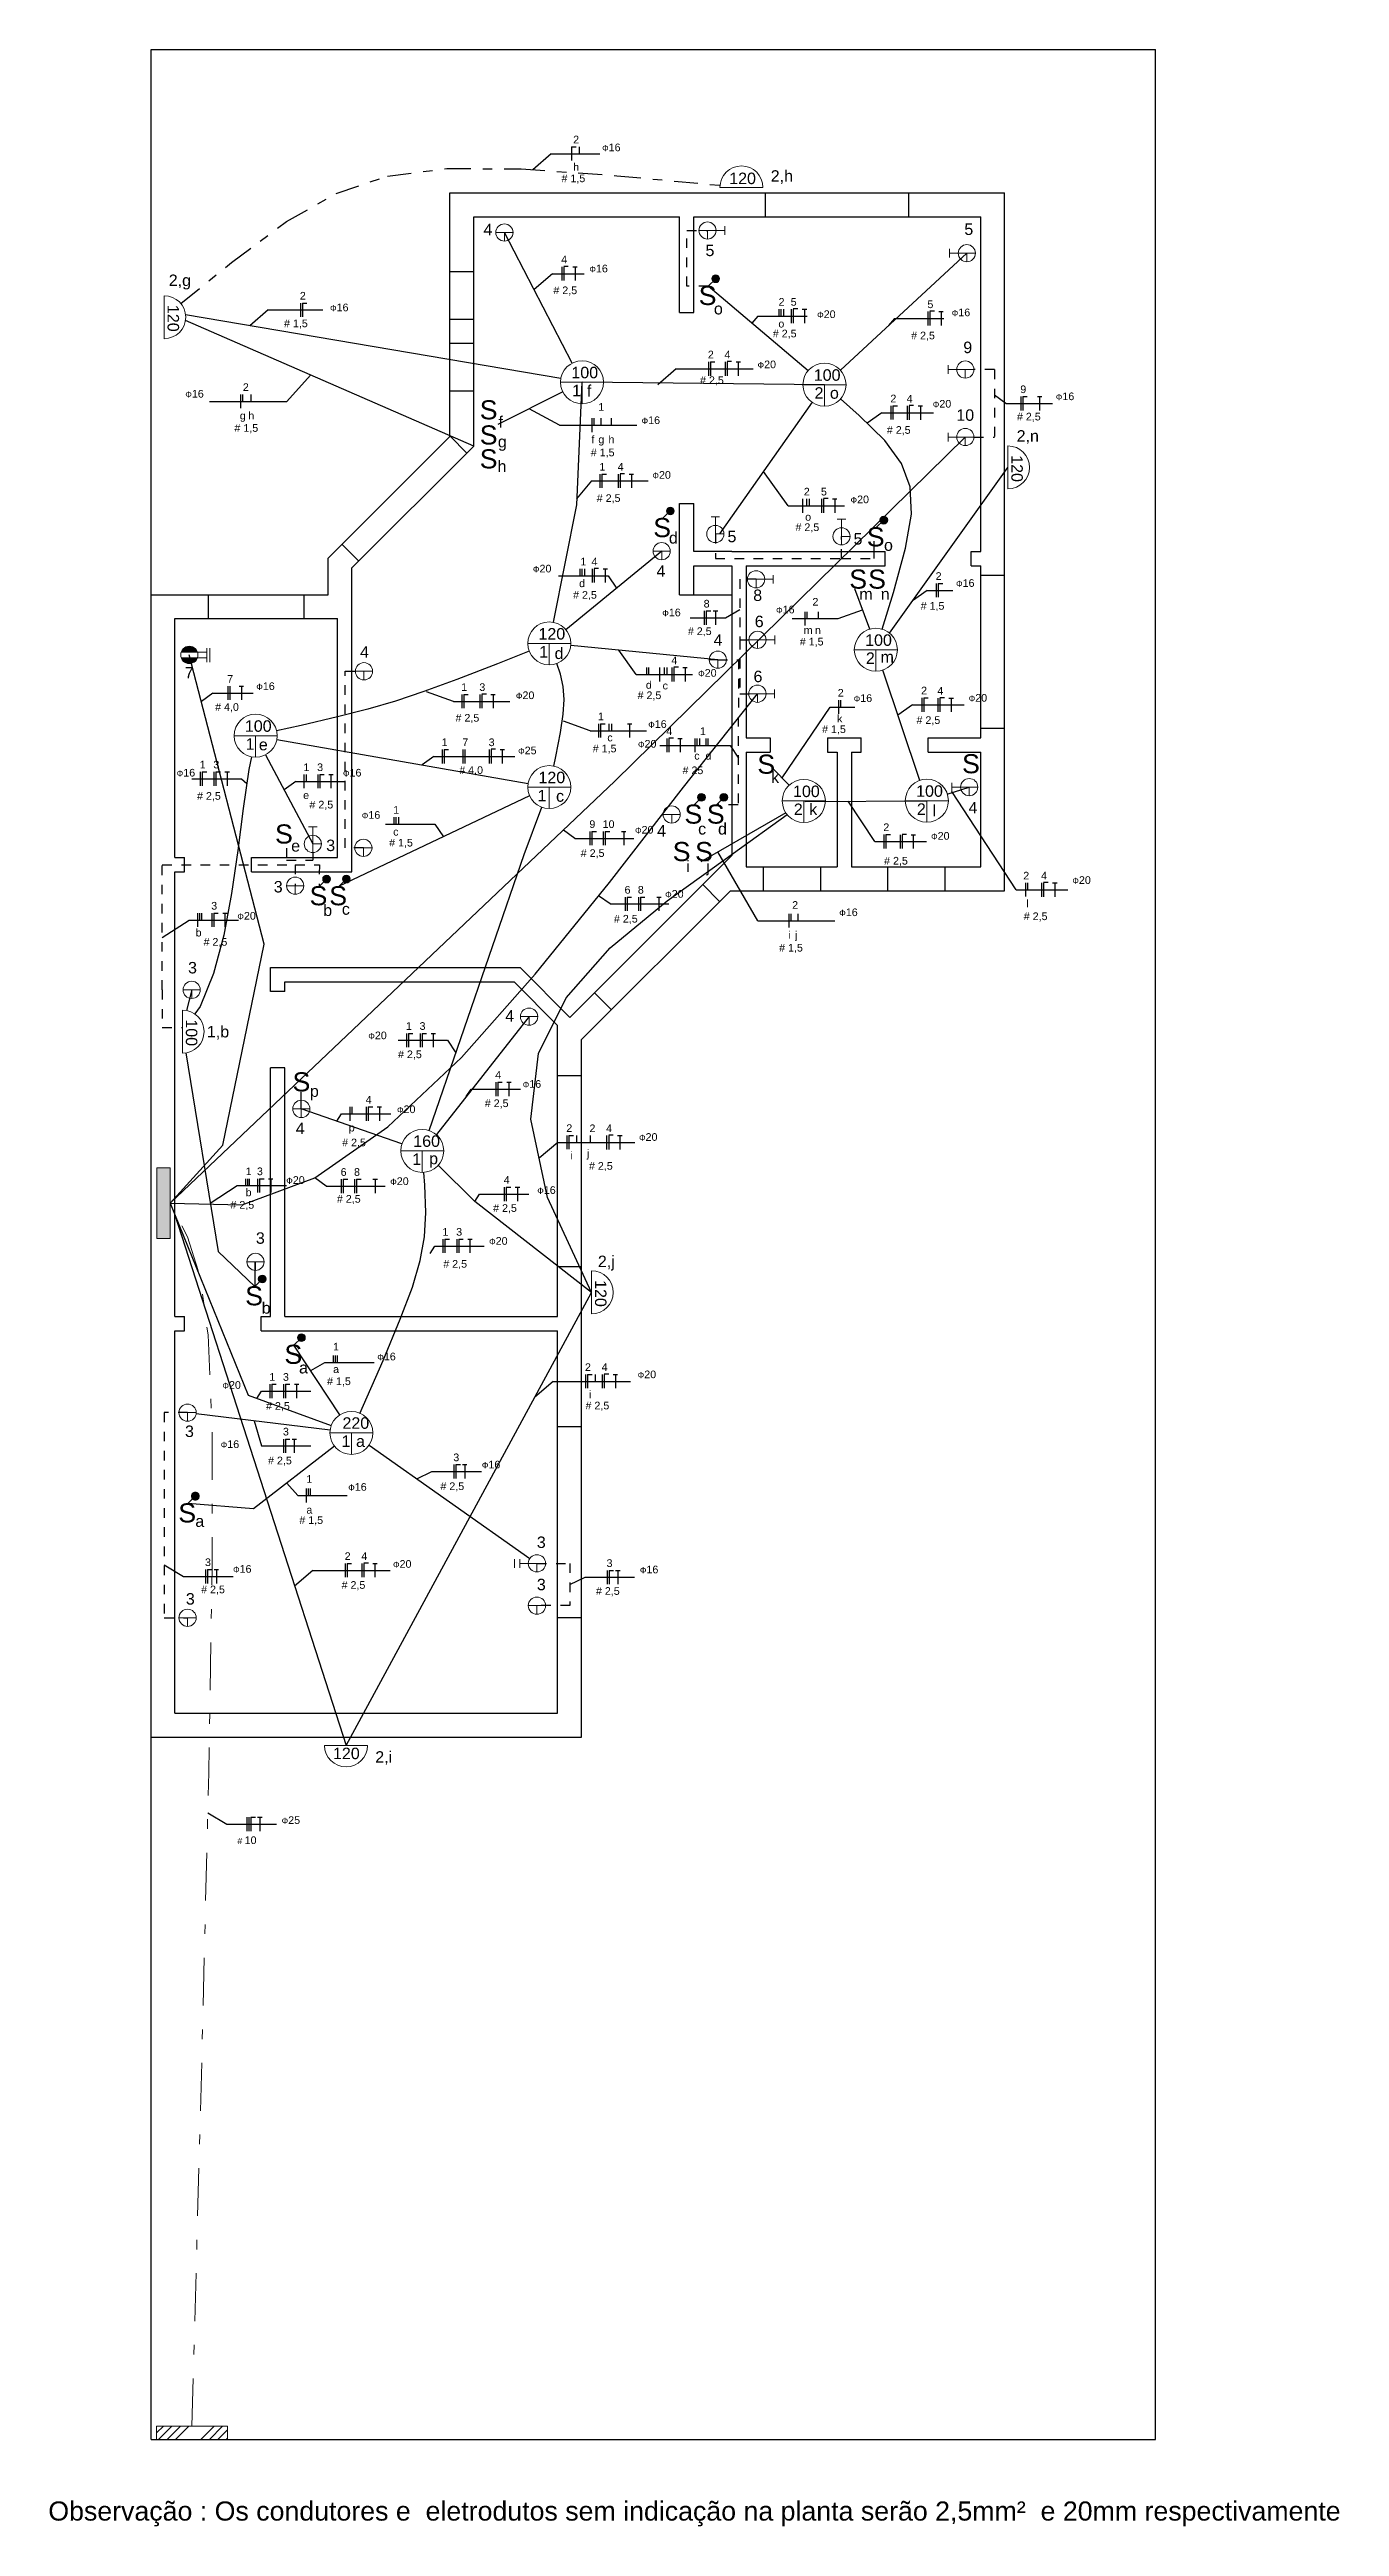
# Model space of a CAD drawing. Header units: millimetres. Extents: x -1642.8 to -1604.7, y 26.5 to 54.8.
# Drawn here: x -1642.78 to -1629.3, y 26.47 to 52.38 of the extents above; entities that cross this region are included whole.
import ezdxf

# ---------------------------------------------------------------- set-up
doc = ezdxf.new("R2010")
doc.units = ezdxf.units.MM
doc.linetypes.add('ACAD_ISO03W100', pattern=[30, 12, -18])
doc.linetypes.add('DASHDOT', pattern=[1, 0.5, -0.25, 0, -0.25])
doc.layers.add('identificaçaõ eletrica', color=1, linetype='Continuous')
doc.layers.add('rede eletrica', color=5, linetype='Continuous')
doc.styles.get("Standard").update_dxf_attribs({"font": 'arial.ttf'})

msp = doc.modelspace()

# ---------------------------------------------------------------- texts
at = {"layer": 'identificaçaõ eletrica', "attachment_point": 1}
for s, insert, char_height in [('{\\fArial|b0|i0|c0|p34;2}', (-1637.307, 51.479), 0.08), ('{\\fArial|b0|i0|c204|p32;Ф\\fArial|b0|i0|c0|p34;\\H1.231x;16}', (-1637.005, 51.397), 0.065), ('{\\fArial|b0|i0|c0|p34;# 1,5}', (-1637.429, 51.073), 0.08), ('{\\fArial|b0|i0|c0|p34;h}', (-1637.307, 51.192), 0.08), ('{\\fArial|b0|i0|c0|p34;4}', (-1637.432, 50.225), 0.08), ('{\\fArial|b0|i0|c204|p32;Ф\\fArial|b0|i0|c0|p34;\\H1.231x;16}', (-1637.138, 50.13), 0.065), ('{\\fArial|b0|i0|c0|p34;2}', (-1640.164, 49.845), 0.08), ('{\\fArial|b0|i0|c0|p34;# 2,5}', (-1637.514, 49.902), 0.08), ('{\\fArial|b0|i0|c0|p34;2}', (-1635.16, 49.781), 0.08), ('{\\fArial|b0|i0|c0|p34;5}', (-1635.033, 49.781), 0.08), ('{\\fArial|b0|i0|c0|p34;5}', (-1633.604, 49.756), 0.08), ('{\\fArial|b0|i0|c0|p34;# 1,5}', (-1640.33, 49.556), 0.08), ('{\\fArial|b0|i0|c204|p32;Ф\\fArial|b0|i0|c0|p34;\\H1.231x;16}', (-1639.849, 49.723), 0.065), ('{\\fArial|b0|i0|c0|p34;o}', (-1635.162, 49.553), 0.08), ('{\\fArial|b0|i0|c204|p32;Ф\\fArial|b0|i0|c0|p34;\\H1.231x;20}', (-1634.757, 49.652), 0.065), ('{\\fArial|b0|i0|c204|p32;Ф\\fArial|b0|i0|c0|p34;\\H1.231x;16}', (-1633.35, 49.671), 0.065), ('{\\fArial|b0|i0|c0|p34;2}', (-1635.899, 49.23), 0.08), ('{\\fArial|b0|i0|c0|p34;4}', (-1635.725, 49.23), 0.08), ('{\\fArial|b0|i0|c0|p34;# 2,5}', (-1635.22, 49.45), 0.08), ('{\\fArial|b0|i0|c0|p34;# 2,5}', (-1633.774, 49.429), 0.08), ('{\\fArial|b0|i0|c204|p32;Ф\\fArial|b0|i0|c0|p34;\\H1.231x;20}', (-1635.38, 49.127), 0.065), ('{\\fArial|b0|i0|c204|p32;Ф\\fArial|b0|i0|c0|p34;\\H1.231x;16}', (-1641.362, 48.82), 0.065), ('{\\fArial|b0|i0|c0|p34;2}', (-1640.76, 48.889), 0.08), ('{\\fArial|b0|i0|c0|p34;# 2,5}', (-1635.981, 48.962), 0.08), ('{\\fArial|b0|i0|c0|p34;2}', (-1633.991, 48.77), 0.08), ('{\\fArial|b0|i0|c0|p34;4}', (-1633.821, 48.768), 0.08), ('{\\fArial|b0|i0|c204|p32;Ф\\fArial|b0|i0|c0|p34;\\H1.231x;20}', (-1633.548, 48.715), 0.065), ('{\\fArial|b0|i0|c0|p34;9}', (-1632.633, 48.867), 0.08), ('{\\fArial|b0|i0|c204|p32;Ф\\fArial|b0|i0|c0|p34;\\H1.231x;16}', (-1632.262, 48.793), 0.065), ('{\\fArial|b0|i0|c0|p34;# 1,5}', (-1640.848, 48.462), 0.08), ('{\\fArial|b0|i0|c0|p34;g}', (-1640.792, 48.591), 0.08), ('{\\fArial|b0|i0|c0|p34;h}', (-1640.703, 48.591), 0.08), ('{\\fArial|b0|i0|c0|p34;1}', (-1637.044, 48.682), 0.08), ('{\\fArial|b0|i0|c204|p32;Ф\\fArial|b0|i0|c0|p34;\\H1.231x;16}', (-1636.592, 48.543), 0.065), ('{\\fArial|b0|i0|c0|p34;# 2,5}', (-1632.668, 48.581), 0.08), ('{\\fArial|b0|i0|c0|p34;# 1,5}', (-1637.123, 48.206), 0.08), ('{\\fArial|b0|i0|c0|p34;f}', (-1637.117, 48.342), 0.08), ('{\\fArial|b0|i0|c0|p34;g}', (-1637.044, 48.342), 0.08), ('{\\fArial|b0|i0|c0|p34;h}', (-1636.938, 48.342), 0.08), ('{\\fArial|b0|i0|c0|p34;# 2,5}', (-1634.028, 48.441), 0.08), ('{\\fArial|b0|i0|c0|p34;1}', (-1637.033, 48.056), 0.08), ('{\\fArial|b0|i0|c0|p34;4}', (-1636.842, 48.056), 0.08), ('{\\fArial|b0|i0|c204|p32;Ф\\fArial|b0|i0|c0|p34;\\H1.231x;20}', (-1636.479, 47.971), 0.065), ('{\\fArial|b0|i0|c0|p34;# 2,5}', (-1637.061, 47.728), 0.08), ('{\\fArial|b0|i0|c0|p34;2}', (-1634.896, 47.796), 0.08), ('{\\fArial|b0|i0|c0|p34;5}', (-1634.717, 47.796), 0.08), ('{\\fArial|b0|i0|c204|p32;Ф\\fArial|b0|i0|c0|p34;\\H1.231x;20}', (-1634.408, 47.715), 0.065), ('{\\fArial|b0|i0|c0|p34;# 2,5}', (-1634.983, 47.424), 0.08), ('{\\fArial|b0|i0|c0|p34;o}', (-1634.882, 47.532), 0.08), ('{\\fArial|b0|i0|c204|p32;Ф\\fArial|b0|i0|c0|p34;\\H1.231x;20}', (-1637.728, 46.991), 0.065), ('{\\fArial|b0|i0|c0|p34;1}', (-1637.232, 47.065), 0.08), ('{\\fArial|b0|i0|c0|p34;4}', (-1637.115, 47.065), 0.08), ('{\\fArial|b0|i0|c0|p34;2}', (-1633.518, 46.913), 0.08), ('{\\fArial|b0|i0|c0|p34;# 2,5}', (-1637.308, 46.716), 0.08), ('{\\fArial|b0|i0|c0|p34;d}', (-1637.245, 46.837), 0.08), ('{\\fArial|b0|i0|c0|p34;2}', (-1634.806, 46.644), 0.08), ('{\\fArial|b0|i0|c204|p32;Ф\\fArial|b0|i0|c0|p34;\\H1.231x;16}', (-1633.305, 46.84), 0.065), ('{\\fArial|b0|i0|c204|p32;Ф\\fArial|b0|i0|c0|p34;\\H1.231x;16}', (-1636.376, 46.532), 0.065), ('{\\fArial|b0|i0|c0|p34;8}', (-1635.943, 46.624), 0.08), ('{\\fArial|b0|i0|c204|p32;Ф\\fArial|b0|i0|c0|p34;\\H1.231x;16}', (-1635.186, 46.563), 0.065), ('{\\fArial|b0|i0|c0|p34;# 1,5}', (-1633.675, 46.601), 0.08), ('{\\fArial|b0|i0|c0|p34;# 2,5}', (-1636.108, 46.336), 0.08), ('{\\fArial|b0|i0|c0|p34;# 1,5}', (-1634.938, 46.227), 0.08), ('{\\fArial|b0|i0|c0|p34;m}', (-1634.897, 46.347), 0.08), ('{\\fArial|b0|i0|c0|p34;n}', (-1634.78, 46.347), 0.08), ('{\\fArial|b0|i0|c0|p34;4}', (-1636.281, 46.031), 0.08), ('{\\fArial|b0|i0|c204|p32;Ф\\fArial|b0|i0|c0|p34;\\H1.231x;20}', (-1636.001, 45.9), 0.065), ('{\\fArial|b0|i0|c0|p34;7}', (-1640.924, 45.837), 0.08), ('{\\fArial|b0|i0|c204|p32;Ф\\fArial|b0|i0|c0|p34;\\H1.231x;16}', (-1640.62, 45.761), 0.065), ('{\\fArial|b0|i0|c0|p34;1}', (-1638.478, 45.751), 0.08), ('{\\fArial|b0|i0|c0|p34;3}', (-1638.288, 45.751), 0.08), ('{\\fArial|b0|i0|c204|p32;Ф\\fArial|b0|i0|c0|p34;\\H1.231x;20}', (-1637.906, 45.666), 0.065), ('{\\fArial|b0|i0|c0|p34;# 2,5}', (-1636.634, 45.666), 0.08), ('{\\fArial|b0|i0|c0|p34;d}', (-1636.547, 45.774), 0.08), ('{\\fArial|b0|i0|c0|p34;c}', (-1636.372, 45.767), 0.08), ('{\\fArial|b0|i0|c0|p34;2}', (-1634.541, 45.692), 0.08), ('{\\fArial|b0|i0|c204|p32;Ф\\fArial|b0|i0|c0|p34;\\H1.231x;16}', (-1634.375, 45.636), 0.065), ('{\\fArial|b0|i0|c0|p34;2}', (-1633.67, 45.715), 0.08), ('{\\fArial|b0|i0|c0|p34;4}', (-1633.5, 45.713), 0.08), ('{\\fArial|b0|i0|c204|p32;Ф\\fArial|b0|i0|c0|p34;\\H1.231x;20}', (-1633.173, 45.639), 0.065), ('{\\fArial|b0|i0|c0|p34;# 4,0}', (-1641.05, 45.543), 0.08), ('{\\fArial|b0|i0|c0|p34;# 2,5}', (-1638.537, 45.43), 0.08), ('{\\fArial|b0|i0|c0|p34;1}', (-1637.048, 45.444), 0.08), ('{\\fArial|b0|i0|c204|p32;Ф\\fArial|b0|i0|c0|p34;\\H1.231x;16}', (-1636.523, 45.365), 0.065), ('{\\fArial|b0|i0|c0|p34;k}', (-1634.548, 45.422), 0.08), ('{\\fArial|b0|i0|c0|p34;# 2,5}', (-1633.718, 45.406), 0.08), ('{\\fArial|b0|i0|c0|p34;1}', (-1638.683, 45.174), 0.08), ('{\\fArial|b0|i0|c0|p34;7}', (-1638.466, 45.174), 0.08), ('{\\fArial|b0|i0|c0|p34;3}', (-1638.191, 45.174), 0.08), ('{\\fArial|b0|i0|c204|p32;Ф\\fArial|b0|i0|c0|p34;\\H1.231x;25}', (-1637.883, 45.089), 0.065), ('{\\fArial|b0|i0|c0|p34;# 1,5}', (-1637.103, 45.109), 0.08), ('{\\fArial|b0|i0|c0|p34;c}', (-1636.95, 45.224), 0.08), ('{\\fArial|b0|i0|c204|p32;Ф\\fArial|b0|i0|c0|p34;\\H1.231x;20}', (-1636.63, 45.158), 0.065), ('{\\fArial|b0|i0|c0|p34;4}', (-1636.334, 45.29), 0.08), ('{\\fArial|b0|i0|c0|p34;1}', (-1635.982, 45.29), 0.08), ('{\\fArial|b0|i0|c0|p34;# 1,5}', (-1634.705, 45.311), 0.08), ('{\\fArial|b0|i0|c204|p32;Ф\\fArial|b0|i0|c0|p34;\\H1.231x;16}', (-1641.452, 44.856), 0.065), ('{\\fArial|b0|i0|c0|p34;1}', (-1641.211, 44.941), 0.08), ('{\\fArial|b0|i0|c0|p34;3}', (-1641.068, 44.941), 0.08), ('{\\fArial|b0|i0|c0|p34;1}', (-1640.127, 44.913), 0.08), ('{\\fArial|b0|i0|c0|p34;3}', (-1639.984, 44.913), 0.08), ('{\\fArial|b0|i0|c204|p32;Ф\\fArial|b0|i0|c0|p34;\\H1.231x;16}', (-1639.714, 44.856), 0.065), ('{\\fArial|b0|i0|c0|p34;# 4,0}', (-1638.498, 44.883), 0.08), ('{\\fArial|b0|i0|c0|p34;# 25}', (-1636.164, 44.881), 0.08), ('{\\fArial|b0|i0|c0|p34;c}', (-1636.041, 45.033), 0.08), ('{\\fArial|b0|i0|c0|p34;d}', (-1635.925, 45.033), 0.08), ('{\\fArial|b0|i0|c0|p34;# 2,5}', (-1641.239, 44.613), 0.08), ('{\\fArial|b0|i0|c0|p34;e}', (-1640.13, 44.621), 0.08), ('{\\fArial|b0|i0|c0|p34;# 2,5}', (-1640.064, 44.522), 0.08), ('{\\fArial|b0|i0|c204|p32;Ф\\fArial|b0|i0|c0|p34;\\H1.231x;16}', (-1639.517, 44.414), 0.065), ('{\\fArial|b0|i0|c0|p34;1}', (-1639.189, 44.466), 0.08), ('{\\fArial|b0|i0|c0|p34;9}', (-1637.138, 44.318), 0.08), ('{\\fArial|b0|i0|c0|p34;10}', (-1636.999, 44.318), 0.08), ('{\\fArial|b0|i0|c0|p34;# 1,5}', (-1639.231, 44.124), 0.08), ('{\\fArial|b0|i0|c0|p34;c}', (-1639.189, 44.238), 0.08), ('{\\fArial|b0|i0|c204|p32;Ф\\fArial|b0|i0|c0|p34;\\H1.231x;20}', (-1636.661, 44.259), 0.065), ('{\\fArial|b0|i0|c0|p34;2}', (-1634.065, 44.285), 0.08), ('{\\fArial|b0|i0|c204|p32;Ф\\fArial|b0|i0|c0|p34;\\H1.231x;20}', (-1633.566, 44.195), 0.065), ('{\\fArial|b0|i0|c0|p34;# 2,5}', (-1637.228, 44.015), 0.08), ('{\\fArial|b0|i0|c0|p34;# 2,5}', (-1634.057, 43.935), 0.08), ('{\\fArial|b0|i0|c0|p34;6}', (-1636.77, 43.631), 0.08), ('{\\fArial|b0|i0|c0|p34;8}', (-1636.631, 43.631), 0.08), ('{\\fArial|b0|i0|c204|p32;Ф\\fArial|b0|i0|c0|p34;\\H1.231x;20}', (-1636.346, 43.588), 0.065), ('{\\fArial|b0|i0|c0|p34;2}', (-1632.602, 43.779), 0.08), ('{\\fArial|b0|i0|c0|p34;4}', (-1632.416, 43.779), 0.08), ('{\\fArial|b0|i0|c204|p32;Ф\\fArial|b0|i0|c0|p34;\\H1.231x;20}', (-1632.089, 43.733), 0.065), ('{\\fArial|b0|i0|c0|p34;3}', (-1641.091, 43.464), 0.08), ('{\\fArial|b0|i0|c204|p32;Ф\\fArial|b0|i0|c0|p34;\\H1.231x;20}', (-1640.818, 43.359), 0.065), ('{\\fArial|b0|i0|c0|p34;# 2,5}', (-1636.881, 43.328), 0.08), ('{\\fArial|b0|i0|c0|p34;2}', (-1635.018, 43.472), 0.08), ('{\\fArial|b0|i0|c204|p32;Ф\\fArial|b0|i0|c0|p34;\\H1.231x;16}', (-1634.526, 43.396), 0.065), ('{\\fArial|b0|i0|c0|p34;# 2,5}', (-1632.597, 43.354), 0.08), ('{\\fArial|b0|i0|c0|p34;l}', (-1632.57, 43.487), 0.08), ('{\\fArial|b0|i0|c0|p34;b}', (-1641.254, 43.183), 0.08), ('{\\fArial|b0|i0|c0|p34;# 2,5}', (-1641.171, 43.086), 0.08), ('{\\fArial|b0|i0|c0|p34;# 1,5}', (-1635.154, 43.025), 0.08), ('{\\fArial|b0|i0|c0|p34;i}', (-1635.06, 43.159), 0.08), ('{\\fArial|b0|i0|c0|p34;j}', (-1634.987, 43.159), 0.08), ('{\\fArial|b0|i0|c204|p32;Ф\\fArial|b0|i0|c0|p34;\\H1.231x;20}', (-1639.449, 42.108), 0.065), ('{\\fArial|b0|i0|c0|p34;1}', (-1639.056, 42.206), 0.08), ('{\\fArial|b0|i0|c0|p34;3}', (-1638.913, 42.206), 0.08), ('{\\fArial|b0|i0|c0|p34;# 2,5}', (-1639.138, 41.91), 0.08), ('{\\fArial|b0|i0|c0|p34;4}', (-1638.122, 41.695), 0.08), ('{\\fArial|b0|i0|c204|p32;Ф\\fArial|b0|i0|c0|p34;\\H1.231x;16}', (-1637.835, 41.6), 0.065), ('{\\fArial|b0|i0|c0|p34;4}', (-1639.477, 41.435), 0.08), ('{\\fArial|b0|i0|c204|p32;Ф\\fArial|b0|i0|c0|p34;\\H1.231x;20}', (-1639.149, 41.335), 0.065), ('{\\fArial|b0|i0|c0|p34;# 2,5}', (-1638.231, 41.398), 0.08), ('{\\fArial|b0|i0|c0|p34;# 2,5}', (-1639.722, 40.988), 0.08), ('{\\fArial|b0|i0|c0|p34;p}', (-1639.653, 41.143), 0.08), ('{\\fArial|b0|i0|c0|p34;2}', (-1637.379, 41.138), 0.08), ('{\\fArial|b0|i0|c0|p34;2}', (-1637.137, 41.136), 0.08), ('{\\fArial|b0|i0|c0|p34;4}', (-1636.963, 41.136), 0.08), ('{\\fArial|b0|i0|c204|p32;Ф\\fArial|b0|i0|c0|p34;\\H1.231x;20}', (-1636.619, 41.045), 0.065), ('{\\fArial|b0|i0|c0|p34;1}', (-1640.73, 40.686), 0.08), ('{\\fArial|b0|i0|c0|p34;3}', (-1640.613, 40.686), 0.08), ('{\\fArial|b0|i0|c0|p34;6}', (-1639.738, 40.679), 0.08), ('{\\fArial|b0|i0|c0|p34;8}', (-1639.598, 40.679), 0.08), ('{\\fArial|b0|i0|c0|p34;i}', (-1637.335, 40.852), 0.08), ('{\\fArial|b0|i0|c0|p34;j}', (-1637.164, 40.873), 0.08), ('{\\fArial|b0|i0|c0|p34;# 2,5}', (-1637.142, 40.743), 0.08), ('{\\fArial|b0|i0|c0|p34;b}', (-1640.731, 40.466), 0.08), ('{\\fArial|b0|i0|c204|p32;Ф\\fArial|b0|i0|c0|p34;\\H1.231x;20}', (-1640.307, 40.595), 0.065), ('{\\fArial|b0|i0|c204|p32;Ф\\fArial|b0|i0|c0|p34;\\H1.231x;20}', (-1639.22, 40.583), 0.065), ('{\\fArial|b0|i0|c0|p34;4}', (-1638.033, 40.596), 0.08), ('{\\fArial|b0|i0|c204|p32;Ф\\fArial|b0|i0|c0|p34;\\H1.231x;16}', (-1637.683, 40.49), 0.065), ('{\\fArial|b0|i0|c0|p34;# 2,5}', (-1640.89, 40.335), 0.08), ('{\\fArial|b0|i0|c0|p34;# 2,5}', (-1639.777, 40.398), 0.08), ('{\\fArial|b0|i0|c0|p34;# 2,5}', (-1638.144, 40.302), 0.08), ('{\\fArial|b0|i0|c0|p34;1}', (-1638.674, 40.053), 0.08), ('{\\fArial|b0|i0|c0|p34;3}', (-1638.53, 40.053), 0.08), ('{\\fArial|b0|i0|c204|p32;Ф\\fArial|b0|i0|c0|p34;\\H1.231x;20}', (-1638.186, 39.958), 0.065), ('{\\fArial|b0|i0|c0|p34;# 2,5}', (-1638.665, 39.718), 0.08), ('{\\fArial|b0|i0|c0|p34;1}', (-1639.817, 38.852), 0.08), ('{\\fArial|b0|i0|c204|p32;Ф\\fArial|b0|i0|c0|p34;\\H1.231x;16}', (-1639.355, 38.749), 0.065), ('{\\fArial|b0|i0|c0|p34;2}', (-1637.184, 38.638), 0.08), ('{\\fArial|b0|i0|c0|p34;4}', (-1637.01, 38.638), 0.08), ('{\\fArial|b0|i0|c204|p32;Ф\\fArial|b0|i0|c0|p34;\\H1.231x;20}', (-1640.974, 38.451), 0.065), ('{\\fArial|b0|i0|c0|p34;1}', (-1640.484, 38.535), 0.08), ('{\\fArial|b0|i0|c0|p34;3}', (-1640.341, 38.535), 0.08), ('{\\fArial|b0|i0|c0|p34;# 1,5}', (-1639.88, 38.49), 0.08), ('{\\fArial|b0|i0|c0|p34;a}', (-1639.817, 38.616), 0.08), ('{\\fArial|b0|i0|c0|p34;i}', (-1637.141, 38.352), 0.08), ('{\\fArial|b0|i0|c204|p32;Ф\\fArial|b0|i0|c0|p34;\\H1.231x;20}', (-1636.633, 38.562), 0.065), ('{\\fArial|b0|i0|c0|p34;# 2,5}', (-1640.518, 38.232), 0.08), ('{\\fArial|b0|i0|c0|p34;# 2,5}', (-1637.178, 38.236), 0.08), ('{\\fArial|b0|i0|c204|p32;Ф\\fArial|b0|i0|c0|p34;\\H1.231x;16}', (-1640.992, 37.832), 0.065), ('{\\fArial|b0|i0|c0|p34;3}', (-1640.341, 37.963), 0.08), ('{\\fArial|b0|i0|c0|p34;# 2,5}', (-1640.497, 37.661), 0.08), ('{\\fArial|b0|i0|c0|p34;3}', (-1638.56, 37.694), 0.08), ('{\\fArial|b0|i0|c204|p32;Ф\\fArial|b0|i0|c0|p34;\\H1.231x;16}', (-1638.262, 37.619), 0.065), ('{\\fArial|b0|i0|c0|p34;1}', (-1640.096, 37.468), 0.08), ('{\\fArial|b0|i0|c204|p32;Ф\\fArial|b0|i0|c0|p34;\\H1.231x;16}', (-1639.659, 37.385), 0.065), ('{\\fArial|b0|i0|c0|p34;# 2,5}', (-1638.695, 37.392), 0.08), ('{\\fArial|b0|i0|c0|p34;a}', (-1640.096, 37.145), 0.08), ('{\\fArial|b0|i0|c0|p34;# 1,5}', (-1640.17, 37.037), 0.08), ('{\\fArial|b0|i0|c0|p34;3}', (-1641.156, 36.597), 0.08), ('{\\fArial|b0|i0|c0|p34;2}', (-1639.696, 36.661), 0.08), ('{\\fArial|b0|i0|c0|p34;4}', (-1639.522, 36.661), 0.08), ('{\\fArial|b0|i0|c204|p32;Ф\\fArial|b0|i0|c0|p34;\\H1.231x;20}', (-1639.191, 36.579), 0.065), ('{\\fArial|b0|i0|c0|p34;3}', (-1636.958, 36.588), 0.08), ('{\\fArial|b0|i0|c0|p34;# 2,5}', (-1641.196, 36.312), 0.08), ('{\\fArial|b0|i0|c204|p32;Ф\\fArial|b0|i0|c0|p34;\\H1.231x;16}', (-1640.863, 36.527), 0.065), ('{\\fArial|b0|i0|c0|p34;# 2,5}', (-1639.728, 36.359), 0.08), ('{\\fArial|b0|i0|c0|p34;# 2,5}', (-1637.069, 36.296), 0.08), ('{\\fArial|b0|i0|c204|p32;Ф\\fArial|b0|i0|c0|p34;\\H1.231x;16}', (-1636.61, 36.521), 0.065), ('{\\fArial|b0|i0|c0|p32;# \\fArial|b0|i0|c0|p34;\\H1.231x;10}', (-1640.817, 33.689), 0.065), ('{\\fArial|b0|i0|c204|p32;Ф\\fArial|b0|i0|c0|p34;\\H1.231x;25}', (-1640.355, 33.899), 0.065), ('{\\fArial|b0|i0|c0|p34;Observação : Os condutores e  eletrodutos sem indicação na planta serão 2,5mm²  e 20mm respectivamente}', (-1642.794, 26.732), 0.2)]:
    msp.add_mtext(s, dxfattribs=dict(at, insert=insert, char_height=char_height))
at = {"layer": 'rede eletrica', "linetype": 'Continuous', "lineweight": 0, "attachment_point": 1}
for s, insert, char_height in [('{\\fArial|b0|i0|c0|p34;120}', (-1635.676, 51.093), 0.12), ('{\\fArial|b0|i0|c0|p34;2,h}', (-1635.242, 51.118), 0.12), ('{\\fArial|b0|i0|c0|p34;4}', (-1638.245, 50.558), 0.12), ('{\\fArial|b0|i0|c0|p34;5}', (-1633.218, 50.561), 0.12), ('{\\fArial|b0|i0|c0|p34;5}', (-1635.924, 50.34), 0.12), ('{\\fArial|b0|i0|c0|p34;2,g}', (-1641.535, 50.027), 0.12), ('{\\fArial|b0|i0|c0|p34;S}', (-1635.995, 49.908), 0.2), ('{\\fArial|b0|i0|c0|p34;o}', (-1635.836, 49.73), 0.12), ('{\\fArial|b0|i0|c0|p34;9}', (-1633.229, 49.325), 0.12), ('{\\fArial|b0|i0|c0|p34;100}', (-1637.326, 49.062), 0.12), ('{\\fArial|b0|i0|c0|p34;100}', (-1634.792, 49.036), 0.12), ('{\\fArial|b0|i0|c0|p34;S}', (-1638.284, 48.712), 0.2), ('{\\fArial|b0|i0|c0|p34;1}', (-1637.318, 48.874), 0.12), ('{\\fArial|b0|i0|c0|p34;f}', (-1637.163, 48.871), 0.12), ('{\\fArial|b0|i0|c0|p34;2}', (-1634.784, 48.848), 0.12), ('{\\fArial|b0|i0|c0|p34;o}', (-1634.623, 48.848), 0.12), ('{\\fArial|b0|i0|c0|p34;S}', (-1638.284, 48.449), 0.2), ('{\\fArial|b0|i0|c0|p34;f}', (-1638.088, 48.545), 0.12), ('{\\fArial|b0|i0|c0|p34;10}', (-1633.302, 48.617), 0.12), ('{\\fArial|b0|i0|c0|p34;S}', (-1638.284, 48.199), 0.2), ('{\\fArial|b0|i0|c0|p34;g}', (-1638.094, 48.339), 0.12), ('{\\fArial|b0|i0|c0|p34;2,n}', (-1632.671, 48.399), 0.12), ('{\\fArial|b0|i0|c0|p34;h}', (-1638.098, 48.081), 0.12), ('{\\fArial|b0|i0|c0|p34;S}', (-1636.47, 47.48), 0.2), ('{\\fArial|b0|i0|c0|p34;d}', (-1636.306, 47.333), 0.12), ('{\\fArial|b0|i0|c0|p34;5}', (-1635.694, 47.347), 0.12), ('{\\fArial|b0|i0|c0|p34;5}', (-1634.376, 47.323), 0.12), ('{\\fArial|b0|i0|c0|p34;S}', (-1634.238, 47.383), 0.2), ('{\\fArial|b0|i0|c0|p34;o}', (-1634.058, 47.257), 0.12), ('{\\fArial|b0|i0|c0|p34;4}', (-1636.436, 46.985), 0.12), ('{\\fArial|b0|i0|c0|p34;S}', (-1634.421, 46.941), 0.2), ('{\\fArial|b0|i0|c0|p34;S}', (-1634.224, 46.941), 0.2), ('{\\fArial|b0|i0|c0|p34;8}', (-1635.425, 46.732), 0.12), ('{\\fArial|b0|i0|c0|p34;m}', (-1634.316, 46.745), 0.12), ('{\\fArial|b0|i0|c0|p34;n}', (-1634.092, 46.745), 0.12), ('{\\fArial|b0|i0|c0|p34;6}', (-1635.409, 46.458), 0.12), ('{\\fArial|b0|i0|c0|p34;4}', (-1639.535, 46.139), 0.12), ('{\\fArial|b0|i0|c0|p34;120}', (-1637.67, 46.329), 0.12), ('{\\fArial|b0|i0|c0|p34;1}', (-1637.662, 46.141), 0.12), ('{\\fArial|b0|i0|c0|p34;d}', (-1637.501, 46.125), 0.12), ('{\\fArial|b0|i0|c0|p34;4}', (-1635.84, 46.264), 0.12), ('{\\fArial|b0|i0|c0|p34;100}', (-1634.255, 46.263), 0.12), ('{\\fArial|b0|i0|c0|p34;7}', (-1641.368, 45.922), 0.12), ('{\\fArial|b0|i0|c0|p34;6}', (-1635.422, 45.883), 0.12), ('{\\fArial|b0|i0|c0|p34;2}', (-1634.247, 46.074), 0.12), ('{\\fArial|b0|i0|c0|p34;m}', (-1634.094, 46.087), 0.12), ('{\\fArial|b0|i0|c0|p34;100}', (-1640.739, 45.364), 0.12), ('{\\fArial|b0|i0|c0|p34;1}', (-1640.731, 45.176), 0.12), ('{\\fArial|b0|i0|c0|p34;e}', (-1640.593, 45.17), 0.12), ('{\\fArial|b0|i0|c0|p34;120}', (-1637.67, 44.826), 0.12), ('{\\fArial|b0|i0|c0|p34;S}', (-1635.382, 45.005), 0.2), ('{\\fArial|b0|i0|c0|p34;k}', (-1635.238, 44.828), 0.12), ('{\\fArial|b0|i0|c0|p34;S}', (-1633.242, 45.01), 0.2), ('{\\fArial|b0|i0|c0|p34;l}', (-1633.067, 44.857), 0.12), ('{\\fArial|b0|i0|c0|p34;1}', (-1637.679, 44.636), 0.12), ('{\\fArial|b0|i0|c0|p34;c}', (-1637.486, 44.632), 0.12), ('{\\fArial|b0|i0|c0|p34;100}', (-1635.009, 44.681), 0.12), ('{\\fArial|b0|i0|c0|p34;100}', (-1633.722, 44.684), 0.12), ('{\\fArial|b0|i0|c0|p34;S}', (-1636.144, 44.483), 0.2), ('{\\fArial|b0|i0|c0|p34;S}', (-1635.91, 44.483), 0.2), ('{\\fArial|b0|i0|c0|p34;2}', (-1635.001, 44.493), 0.12), ('{\\fArial|b0|i0|c0|p34;k}', (-1634.839, 44.493), 0.12), ('{\\fArial|b0|i0|c0|p34;2}', (-1633.714, 44.495), 0.12), ('{\\fArial|b0|i0|c0|p34;l}', (-1633.551, 44.48), 0.12), ('{\\fArial|b0|i0|c0|p34;4}', (-1633.174, 44.51), 0.12), ('{\\fArial|b0|i0|c0|p34;S}', (-1640.424, 44.275), 0.2), ('{\\fArial|b0|i0|c0|p34;e}', (-1640.255, 44.111), 0.12), ('{\\fArial|b0|i0|c0|p34;3}', (-1639.889, 44.116), 0.12), ('{\\fArial|b0|i0|c0|p34;4}', (-1636.43, 44.268), 0.12), ('{\\fArial|b0|i0|c0|p34;S}', (-1636.267, 44.091), 0.2), ('{\\fArial|b0|i0|c0|p34;S}', (-1636.033, 44.091), 0.2), ('{\\fArial|b0|i0|c0|p34;c}', (-1636.001, 44.289), 0.12), ('{\\fArial|b0|i0|c0|p34;d}', (-1635.793, 44.289), 0.12), ('{\\fArial|b0|i0|c0|p34;i}', (-1636.124, 43.897), 0.12), ('{\\fArial|b0|i0|c0|p34;j}', (-1635.916, 43.897), 0.12), ('{\\fArial|b0|i0|c0|p34;3}', (-1640.437, 43.683), 0.12), ('{\\fArial|b0|i0|c0|p34;S}', (-1640.063, 43.629), 0.2), ('{\\fArial|b0|i0|c0|p34;S}', (-1639.857, 43.629), 0.2), ('{\\fArial|b0|i0|c0|p34;b}', (-1639.92, 43.437), 0.12), ('{\\fArial|b0|i0|c0|p34;c}', (-1639.725, 43.45), 0.12), ('{\\fArial|b0|i0|c0|p34;3}', (-1641.333, 42.836), 0.12), ('{\\fArial|b0|i0|c0|p34;4}', (-1638.017, 42.332), 0.12), ('{\\fArial|b0|i0|c0|p34;1,b}', (-1641.136, 42.167), 0.12), ('{\\fArial|b0|i0|c0|p34;S}', (-1640.241, 41.682), 0.2), ('{\\fArial|b0|i0|c0|p34;p}', (-1640.059, 41.545), 0.12), ('{\\fArial|b0|i0|c0|p34;4}', (-1640.207, 41.155), 0.12), ('{\\fArial|b0|i0|c0|p34;160}', (-1638.979, 41.022), 0.12), ('{\\fArial|b0|i0|c0|p34;1}', (-1638.989, 40.833), 0.12), ('{\\fArial|b0|i0|c0|p34;p}', (-1638.813, 40.84), 0.12), ('{\\fArial|b0|i0|c0|p34;3}', (-1640.624, 40.008), 0.12), ('{\\fArial|b0|i0|c0|p34;2,j}', (-1637.049, 39.764), 0.12), ('{\\fArial|b0|i0|c0|p34;S}', (-1640.736, 39.444), 0.2), ('{\\fArial|b0|i0|c0|p34;b}', (-1640.563, 39.277), 0.12), ('{\\fArial|b0|i0|c0|p34;S}', (-1640.326, 38.832), 0.2), ('{\\fArial|b0|i0|c0|p34;a}', (-1640.173, 38.652), 0.12), ('{\\fArial|b0|i0|c0|p34;3}', (-1641.365, 37.987), 0.12), ('{\\fArial|b0|i0|c0|p34;1}', (-1639.729, 37.883), 0.12), ('{\\fArial|b0|i0|c0|p34;220}', (-1639.719, 38.073), 0.12), ('{\\fArial|b0|i0|c0|p34;a}', (-1639.577, 37.883), 0.12), ('{\\fArial|b0|i0|c0|p34;S}', (-1641.435, 37.173), 0.2), ('{\\fArial|b0|i0|c0|p34;a}', (-1641.257, 37.047), 0.12), ('{\\fArial|b0|i0|c0|p34;3}', (-1637.687, 36.826), 0.12), ('{\\fArial|b0|i0|c0|p34;3}', (-1637.687, 36.384), 0.12), ('{\\fArial|b0|i0|c0|p34;3}', (-1641.356, 36.234), 0.12), ('{\\fArial|b0|i0|c0|p34;120}', (-1639.818, 34.617), 0.12), ('{\\fArial|b0|i0|c0|p34;2,i}', (-1639.376, 34.58), 0.12)]:
    msp.add_mtext(s, dxfattribs=dict(at, insert=insert, char_height=char_height))
at = {"layer": 'rede eletrica', "linetype": 'Continuous', "lineweight": 0, "char_height": 0.12, "attachment_point": 1, "rotation": 270}
for s, insert in [('{\\fArial|b0|i0|c0|p34;120}', (-1641.427, 49.709)), ('{\\fArial|b0|i0|c0|p34;120}', (-1632.607, 48.137)), ('{\\fArial|b0|i0|c0|p34;100}', (-1641.236, 42.236)), ('{\\fArial|b0|i0|c0|p34;120}', (-1636.959, 39.508))]:
    msp.add_mtext(s, dxfattribs=dict(at, insert=insert))

# ---------------------------------------------------------------- hatches: boundary and pattern name
at = {"layer": 'rede eletrica', "linetype": 'Continuous', "lineweight": 0}
for points in [[(-1635.858, 49.983, 1), (-1635.776, 49.983, 1)], [(-1636.333, 47.554, 1), (-1636.251, 47.554, 1)], [(-1634.101, 47.458, 1), (-1634.019, 47.458, 1)], [(-1636.007, 44.558, 1), (-1635.925, 44.558, 1)], [(-1635.773, 44.558, 1), (-1635.691, 44.558, 1)], [(-1639.926, 43.703, 1), (-1639.845, 43.703, 1)], [(-1639.72, 43.703, 1), (-1639.639, 43.703, 1)], [(-1640.599, 39.519, 1), (-1640.517, 39.519, 1)], [(-1640.189, 38.906, 1), (-1640.107, 38.906, 1)]]:
    msp.add_hatch(color=256, dxfattribs=at).paths.add_polyline_path(points)
h = msp.add_hatch(color=256, dxfattribs=at)
h.paths.add_polyline_path([(-1641.236, 46.078, 0.707107), (-1641.405, 46.078)])
h.paths.add_polyline_path([(-1641.405, 46.018, 0.707107), (-1641.236, 46.018)])
h = msp.add_hatch(color=256, dxfattribs=at)
h.paths.add_polyline_path([(-1641.519, 40.683), (-1641.588, 40.683), (-1641.588, 39.943), (-1641.519, 39.943)])
h.paths.add_polyline_path([(-1641.588, 40.683), (-1641.658, 40.683), (-1641.658, 39.943), (-1641.588, 39.943)])
at = {"layer": 'rede eletrica', "linetype": 'DASHDOT', "lineweight": 0}
msp.add_hatch(color=256, dxfattribs=at).paths.add_polyline_path([(-1641.298, 37.248, 1), (-1641.216, 37.248, 1)])
at = {"layer": 'rede eletrica', "linetype": 'Continuous', "lineweight": 0}
h = msp.add_hatch(dxfattribs=at)
h.set_pattern_fill('ANSI34', color=256, scale=0.5, style=0)
h.set_pattern_definition([(45, (-1721.0281, 100.28676), (-0.265165, 0.265165), []), (45, (-1720.9397, 100.28676), (-0.265165, 0.265165), []), (45, (-1720.85133, 100.28676), (-0.265165, 0.265165), []), (45, (-1720.76294, 100.28676), (-0.265165, 0.265165), [])])
h.paths.add_polyline_path([(-1640.922, 27.381), (-1640.922, 27.52), (-1641.662, 27.52), (-1641.662, 27.381)])

# ---------------------------------------------------------------- linework, layer by layer
for p, q in [((-1641.72, 27.381), (-1641.72, 52.381)), ((-1641.72, 52.381), (-1631.22, 52.381)), ((-1631.22, 27.381), (-1631.22, 52.381)), ((-1638.597, 48.334), (-1638.597, 50.881)), ((-1638.597, 50.881), (-1632.797, 50.881)), ((-1635.297, 50.631), (-1635.297, 50.881)), ((-1633.797, 50.631), (-1633.797, 50.881)), ((-1632.797, 43.581), (-1632.797, 50.881)), ((-1638.347, 48.231), (-1638.347, 50.631)), ((-1638.347, 50.631), (-1636.197, 50.631)), ((-1636.197, 49.631), (-1636.197, 50.631)), ((-1636.047, 50.631), (-1633.047, 50.631)), ((-1636.047, 49.631), (-1636.047, 50.631)), ((-1633.047, 47.131), (-1633.047, 50.631)), ((-1638.347, 50.056), (-1638.597, 50.056)), ((-1638.347, 49.556), (-1638.597, 49.556)), ((-1636.197, 49.631), (-1636.047, 49.631)), ((-1638.347, 49.306), (-1638.597, 49.306)), ((-1638.347, 48.806), (-1638.597, 48.806)), ((-1639.87, 47.061), (-1638.597, 48.334)), ((-1639.62, 46.958), (-1638.347, 48.231)), ((-1638.418, 48.16), (-1638.594, 48.337)), ((-1636.197, 46.678), (-1636.197, 47.631)), ((-1636.197, 47.631), (-1636.047, 47.631)), ((-1636.047, 47.131), (-1636.047, 47.631)), ((-1639.549, 47.029), (-1639.726, 47.205)), ((-1639.87, 46.678), (-1639.87, 47.061)), ((-1639.62, 43.778), (-1639.62, 46.958)), ((-1635.647, 47.131), (-1636.047, 47.131)), ((-1636.047, 46.678), (-1636.047, 46.981)), ((-1636.047, 46.981), (-1635.647, 46.981)), ((-1635.647, 47.131), (-1634.047, 47.131)), ((-1635.647, 46.981), (-1635.647, 43.95)), ((-1635.497, 46.981), (-1635.497, 45.181)), ((-1635.497, 46.981), (-1634.047, 46.981)), ((-1634.047, 46.981), (-1634.047, 47.131)), ((-1633.147, 46.981), (-1633.147, 47.131)), ((-1633.147, 47.131), (-1633.047, 47.131)), ((-1633.147, 46.981), (-1633.047, 46.981)), ((-1633.047, 45.181), (-1633.047, 46.981)), ((-1641.72, 46.678), (-1639.87, 46.678)), ((-1641.12, 46.428), (-1641.12, 46.678)), ((-1640.12, 46.428), (-1640.12, 46.678)), ((-1636.197, 46.678), (-1635.647, 46.678)), ((-1633.047, 46.881), (-1632.797, 46.881)), ((-1641.47, 46.428), (-1639.77, 46.428)), ((-1641.47, 43.928), (-1641.47, 46.428)), ((-1639.77, 43.928), (-1639.77, 46.428)), ((-1635.497, 45.181), (-1635.247, 45.181)), ((-1635.247, 45.181), (-1635.247, 45.031)), ((-1634.647, 45.181), (-1634.647, 45.031)), ((-1634.647, 45.181), (-1634.297, 45.181)), ((-1634.297, 45.031), (-1634.297, 45.181)), ((-1633.597, 45.181), (-1633.047, 45.181)), ((-1633.597, 45.031), (-1633.597, 45.181)), ((-1633.047, 45.281), (-1632.797, 45.281)), ((-1635.497, 45.031), (-1635.247, 45.031)), ((-1635.497, 45.031), (-1635.497, 43.831)), ((-1634.647, 45.031), (-1634.547, 45.031)), ((-1634.547, 45.031), (-1634.547, 43.831)), ((-1634.397, 45.031), (-1634.397, 43.831)), ((-1634.397, 45.031), (-1634.297, 45.031)), ((-1633.597, 45.031), (-1633.047, 45.031)), ((-1633.047, 43.831), (-1633.047, 45.031)), ((-1641.47, 43.928), (-1641.37, 43.928)), ((-1641.37, 43.778), (-1641.37, 43.928)), ((-1640.67, 43.778), (-1640.67, 43.928)), ((-1640.67, 43.928), (-1639.77, 43.928)), ((-1637.341, 42.256), (-1635.647, 43.95)), ((-1635.497, 43.831), (-1634.547, 43.831)), ((-1635.322, 43.831), (-1635.322, 43.581)), ((-1634.722, 43.831), (-1634.722, 43.581)), ((-1634.397, 43.831), (-1633.047, 43.831)), ((-1634.022, 43.831), (-1634.022, 43.581)), ((-1633.422, 43.831), (-1633.422, 43.581)), ((-1641.47, 43.778), (-1641.37, 43.778)), ((-1641.47, 39.128), (-1641.47, 43.778)), ((-1640.67, 43.778), (-1639.62, 43.778)), ((-1637.22, 42.024), (-1635.663, 43.581)), ((-1635.776, 43.468), (-1635.952, 43.645)), ((-1635.663, 43.581), (-1632.797, 43.581)), ((-1640.47, 42.778), (-1637.862, 42.778)), ((-1640.47, 42.528), (-1640.47, 42.778)), ((-1637.341, 42.256), (-1637.862, 42.778)), ((-1640.32, 42.528), (-1640.47, 42.528)), ((-1640.32, 42.628), (-1637.924, 42.628)), ((-1640.32, 42.528), (-1640.32, 42.628)), ((-1637.47, 42.173), (-1637.924, 42.628)), ((-1636.907, 42.337), (-1637.084, 42.513)), ((-1637.47, 39.128), (-1637.47, 42.173)), ((-1637.22, 34.728), (-1637.22, 42.024)), ((-1640.47, 39.128), (-1640.47, 41.728)), ((-1640.32, 41.728), (-1640.47, 41.728)), ((-1640.32, 39.128), (-1640.32, 41.728)), ((-1637.47, 41.65), (-1637.22, 41.65)), ((-1637.47, 39.65), (-1637.22, 39.65)), ((-1641.47, 39.128), (-1641.37, 39.128)), ((-1641.37, 38.978), (-1641.37, 39.128)), ((-1640.57, 38.978), (-1640.57, 39.128)), ((-1640.57, 39.128), (-1640.47, 39.128)), ((-1640.32, 39.128), (-1637.47, 39.128)), ((-1641.47, 34.978), (-1641.47, 38.978)), ((-1641.47, 38.978), (-1641.37, 38.978)), ((-1640.57, 38.978), (-1637.47, 38.978)), ((-1637.47, 34.978), (-1637.47, 38.978)), ((-1637.47, 37.978), (-1637.22, 37.978)), ((-1637.47, 35.978), (-1637.22, 35.978)), ((-1641.72, 34.728), (-1637.22, 34.728)), ((-1641.47, 34.978), (-1637.47, 34.978)), ((-1641.72, 27.381), (-1631.22, 27.381))]:
    msp.add_line(p, q)
at = {"layer": 'identificaçaõ eletrica'}
for p, q in [((-1637.323, 51.364), (-1637.323, 51.22)), ((-1637.323, 51.364), (-1637.277, 51.364)), ((-1637.245, 51.362), (-1637.245, 51.29)), ((-1637.538, 51.29), (-1637.73, 51.124)), ((-1637.538, 51.29), (-1637.03, 51.29)), ((-1637.524, 50.036), (-1637.716, 49.87)), ((-1637.524, 50.036), (-1637.192, 50.036)), ((-1637.426, 50.108), (-1637.426, 49.964)), ((-1637.405, 50.116), (-1637.358, 50.116)), ((-1637.405, 50.108), (-1637.405, 49.964)), ((-1637.311, 50.108), (-1637.265, 50.108)), ((-1637.288, 50.108), (-1637.288, 49.964)), ((-1640.496, 49.657), (-1640.688, 49.49)), ((-1640.496, 49.657), (-1639.925, 49.657)), ((-1640.158, 49.729), (-1640.158, 49.584)), ((-1640.137, 49.729), (-1640.137, 49.584)), ((-1640.137, 49.729), (-1640.09, 49.729)), ((-1635.377, 49.592), (-1635.439, 49.519)), ((-1635.377, 49.592), (-1634.86, 49.592)), ((-1635.156, 49.665), (-1635.156, 49.592)), ((-1635.135, 49.665), (-1635.135, 49.592)), ((-1635.107, 49.665), (-1635.107, 49.592)), ((-1635.027, 49.665), (-1635.027, 49.52)), ((-1635.006, 49.672), (-1634.959, 49.672)), ((-1635.006, 49.665), (-1635.006, 49.52)), ((-1634.913, 49.665), (-1634.866, 49.665)), ((-1634.889, 49.665), (-1634.889, 49.52)), ((-1633.948, 49.567), (-1634.011, 49.494)), ((-1633.948, 49.567), (-1633.431, 49.567)), ((-1633.598, 49.639), (-1633.598, 49.495)), ((-1633.577, 49.646), (-1633.531, 49.646)), ((-1633.577, 49.639), (-1633.577, 49.495)), ((-1633.484, 49.639), (-1633.438, 49.639)), ((-1633.461, 49.639), (-1633.461, 49.495)), ((-1640.302, 48.7), (-1640.052, 48.974)), ((-1636.23, 49.041), (-1636.423, 48.875)), ((-1636.23, 49.041), (-1635.424, 49.041)), ((-1635.893, 49.114), (-1635.893, 48.969)), ((-1635.872, 49.114), (-1635.825, 49.114)), ((-1635.872, 49.114), (-1635.872, 48.969)), ((-1635.719, 49.114), (-1635.719, 48.969)), ((-1635.698, 49.121), (-1635.651, 49.121)), ((-1635.698, 49.114), (-1635.698, 48.969)), ((-1635.604, 49.114), (-1635.558, 49.114)), ((-1635.581, 49.114), (-1635.581, 48.969)), ((-1640.786, 48.772), (-1640.786, 48.628)), ((-1640.765, 48.772), (-1640.765, 48.7)), ((-1640.676, 48.772), (-1640.676, 48.7)), ((-1632.784, 48.679), (-1632.904, 48.765)), ((-1632.627, 48.751), (-1632.627, 48.606)), ((-1632.606, 48.751), (-1632.56, 48.751)), ((-1632.606, 48.751), (-1632.606, 48.606)), ((-1632.454, 48.751), (-1632.407, 48.751)), ((-1632.431, 48.751), (-1632.431, 48.606)), ((-1641.109, 48.7), (-1640.302, 48.7)), ((-1637.449, 48.451), (-1637.768, 48.622)), ((-1637.111, 48.523), (-1637.111, 48.379)), ((-1637.09, 48.523), (-1637.09, 48.451)), ((-1637.017, 48.523), (-1637.017, 48.451)), ((-1636.911, 48.523), (-1636.911, 48.451)), ((-1634.081, 48.579), (-1634.234, 48.472)), ((-1634.081, 48.579), (-1633.541, 48.579)), ((-1633.985, 48.653), (-1633.985, 48.509)), ((-1633.964, 48.653), (-1633.964, 48.509)), ((-1633.964, 48.653), (-1633.917, 48.653)), ((-1633.815, 48.652), (-1633.815, 48.507)), ((-1633.794, 48.659), (-1633.748, 48.659)), ((-1633.794, 48.652), (-1633.794, 48.507)), ((-1633.701, 48.652), (-1633.654, 48.652)), ((-1633.678, 48.652), (-1633.678, 48.507)), ((-1632.784, 48.679), (-1632.297, 48.679)), ((-1637.449, 48.451), (-1636.642, 48.451)), ((-1637.027, 47.94), (-1637.027, 47.795)), ((-1637.006, 47.94), (-1636.959, 47.94)), ((-1637.006, 47.94), (-1637.006, 47.795)), ((-1636.837, 47.94), (-1636.837, 47.795)), ((-1636.815, 47.947), (-1636.769, 47.947)), ((-1636.815, 47.94), (-1636.815, 47.795)), ((-1636.722, 47.94), (-1636.676, 47.94)), ((-1636.699, 47.94), (-1636.699, 47.795)), ((-1635.061, 47.608), (-1635.316, 47.968)), ((-1637.114, 47.868), (-1637.273, 47.681)), ((-1637.114, 47.868), (-1636.524, 47.868)), ((-1634.91, 47.68), (-1634.91, 47.535)), ((-1634.867, 47.68), (-1634.867, 47.608)), ((-1634.839, 47.68), (-1634.839, 47.608)), ((-1634.711, 47.68), (-1634.711, 47.535)), ((-1634.69, 47.687), (-1634.643, 47.687)), ((-1634.69, 47.68), (-1634.69, 47.535)), ((-1634.597, 47.68), (-1634.55, 47.68)), ((-1634.573, 47.68), (-1634.573, 47.535)), ((-1635.061, 47.608), (-1634.471, 47.608)), ((-1637.239, 46.949), (-1637.239, 46.877)), ((-1637.218, 46.949), (-1637.218, 46.877)), ((-1637.189, 46.949), (-1637.189, 46.877)), ((-1637.109, 46.949), (-1637.109, 46.804)), ((-1637.088, 46.956), (-1637.042, 46.956)), ((-1637.088, 46.949), (-1637.088, 46.804)), ((-1636.995, 46.949), (-1636.948, 46.949)), ((-1636.972, 46.949), (-1636.972, 46.804)), ((-1637.459, 46.877), (-1636.942, 46.877)), ((-1636.942, 46.877), (-1636.854, 46.745)), ((-1633.608, 46.722), (-1633.76, 46.615)), ((-1633.608, 46.722), (-1633.338, 46.722)), ((-1633.512, 46.796), (-1633.512, 46.652)), ((-1633.491, 46.796), (-1633.491, 46.652)), ((-1633.491, 46.796), (-1633.444, 46.796)), ((-1636.084, 46.436), (-1635.715, 46.436)), ((-1635.937, 46.508), (-1635.937, 46.364)), ((-1635.916, 46.508), (-1635.916, 46.364)), ((-1635.916, 46.508), (-1635.869, 46.508)), ((-1635.842, 46.508), (-1635.796, 46.508)), ((-1635.819, 46.508), (-1635.819, 46.364)), ((-1635.715, 46.436), (-1635.566, 46.523)), ((-1635.019, 46.43), (-1634.537, 46.428)), ((-1634.884, 46.5), (-1634.884, 46.356)), ((-1634.863, 46.5), (-1634.863, 46.428)), ((-1634.746, 46.5), (-1634.746, 46.428)), ((-1634.537, 46.428), (-1634.282, 46.521)), ((-1636.65, 45.842), (-1636.831, 46.098)), ((-1636.541, 45.915), (-1636.541, 45.842)), ((-1636.52, 45.915), (-1636.52, 45.842)), ((-1636.405, 45.915), (-1636.405, 45.77)), ((-1636.356, 45.915), (-1636.356, 45.842)), ((-1636.328, 45.915), (-1636.328, 45.842)), ((-1636.275, 45.915), (-1636.275, 45.77)), ((-1636.254, 45.922), (-1636.207, 45.922)), ((-1636.254, 45.915), (-1636.254, 45.77)), ((-1636.162, 45.915), (-1636.115, 45.915)), ((-1636.138, 45.915), (-1636.138, 45.77)), ((-1641.074, 45.649), (-1641.194, 45.561)), ((-1641.074, 45.649), (-1640.651, 45.649)), ((-1640.918, 45.721), (-1640.918, 45.577)), ((-1640.897, 45.721), (-1640.897, 45.577)), ((-1640.8, 45.721), (-1640.753, 45.721)), ((-1640.776, 45.721), (-1640.776, 45.577)), ((-1638.559, 45.562), (-1638.839, 45.663)), ((-1638.472, 45.634), (-1638.472, 45.49)), ((-1638.451, 45.634), (-1638.451, 45.49)), ((-1638.451, 45.634), (-1638.404, 45.634)), ((-1638.282, 45.634), (-1638.282, 45.49)), ((-1638.261, 45.642), (-1638.214, 45.642)), ((-1638.261, 45.634), (-1638.261, 45.49)), ((-1638.168, 45.634), (-1638.121, 45.634)), ((-1638.144, 45.634), (-1638.144, 45.49)), ((-1636.65, 45.842), (-1636.06, 45.842)), ((-1633.473, 45.604), (-1633.426, 45.604)), ((-1638.559, 45.562), (-1637.969, 45.562)), ((-1637.129, 45.255), (-1637.409, 45.356)), ((-1635.122, 44.761), (-1634.622, 45.503)), ((-1634.622, 45.503), (-1634.363, 45.503)), ((-1634.535, 45.575), (-1634.535, 45.431)), ((-1634.514, 45.575), (-1634.514, 45.503)), ((-1633.76, 45.525), (-1633.912, 45.417)), ((-1633.76, 45.525), (-1633.219, 45.525)), ((-1633.664, 45.599), (-1633.664, 45.454)), ((-1633.643, 45.599), (-1633.596, 45.599)), ((-1633.643, 45.599), (-1633.643, 45.454)), ((-1633.494, 45.597), (-1633.494, 45.453)), ((-1633.473, 45.597), (-1633.473, 45.453)), ((-1633.38, 45.597), (-1633.333, 45.597)), ((-1633.356, 45.597), (-1633.356, 45.453)), ((-1637.129, 45.255), (-1636.539, 45.255)), ((-1637.042, 45.327), (-1637.042, 45.183)), ((-1637.021, 45.327), (-1636.974, 45.327)), ((-1637.021, 45.327), (-1637.021, 45.183)), ((-1636.935, 45.327), (-1636.935, 45.255)), ((-1636.907, 45.327), (-1636.907, 45.255)), ((-1636.74, 45.327), (-1636.694, 45.327)), ((-1636.717, 45.327), (-1636.717, 45.183)), ((-1636.401, 45.101), (-1635.667, 45.101)), ((-1636.328, 45.173), (-1636.328, 45.029)), ((-1636.307, 45.18), (-1636.26, 45.18)), ((-1636.307, 45.173), (-1636.307, 45.029)), ((-1636.214, 45.173), (-1636.167, 45.173)), ((-1636.19, 45.173), (-1636.19, 45.029)), ((-1636.035, 45.173), (-1636.035, 45.101)), ((-1636.035, 45.173), (-1636.035, 45.029)), ((-1636.014, 45.173), (-1636.014, 45.101)), ((-1635.986, 45.173), (-1635.986, 45.101)), ((-1635.919, 45.173), (-1635.919, 45.101)), ((-1635.898, 45.173), (-1635.898, 45.101)), ((-1635.667, 45.101), (-1635.579, 44.969)), ((-1638.764, 44.986), (-1638.884, 44.898)), ((-1638.764, 44.986), (-1637.916, 44.986)), ((-1638.677, 45.058), (-1638.677, 44.913)), ((-1638.656, 45.058), (-1638.609, 45.058)), ((-1638.656, 45.058), (-1638.656, 44.913)), ((-1638.46, 45.058), (-1638.46, 44.913)), ((-1638.439, 45.058), (-1638.439, 44.913)), ((-1638.185, 45.058), (-1638.185, 44.913)), ((-1638.164, 45.065), (-1638.118, 45.065)), ((-1638.164, 45.058), (-1638.164, 44.913)), ((-1638.071, 45.058), (-1638.025, 45.058)), ((-1638.048, 45.058), (-1638.048, 44.913)), ((-1641.292, 44.752), (-1640.775, 44.752)), ((-1641.205, 44.825), (-1641.205, 44.68)), ((-1641.184, 44.825), (-1641.184, 44.68)), ((-1641.184, 44.825), (-1641.138, 44.825)), ((-1641.062, 44.825), (-1641.062, 44.68)), ((-1641.041, 44.825), (-1641.041, 44.68)), ((-1641.041, 44.825), (-1640.994, 44.825)), ((-1640.948, 44.825), (-1640.901, 44.825)), ((-1640.924, 44.825), (-1640.924, 44.68)), ((-1640.775, 44.752), (-1640.718, 44.704)), ((-1640.208, 44.725), (-1640.328, 44.637)), ((-1640.208, 44.725), (-1639.691, 44.725)), ((-1640.121, 44.797), (-1640.121, 44.653)), ((-1640.1, 44.797), (-1640.1, 44.725)), ((-1639.978, 44.797), (-1639.978, 44.653)), ((-1639.957, 44.797), (-1639.957, 44.653)), ((-1639.957, 44.797), (-1639.91, 44.797)), ((-1639.863, 44.797), (-1639.817, 44.797)), ((-1639.84, 44.797), (-1639.84, 44.653)), ((-1632.676, 43.591), (-1633.347, 44.62)), ((-1639.183, 44.35), (-1639.183, 44.278)), ((-1639.162, 44.35), (-1639.162, 44.278)), ((-1639.134, 44.35), (-1639.134, 44.278)), ((-1634.155, 44.095), (-1634.431, 44.518)), ((-1639.27, 44.278), (-1638.753, 44.278)), ((-1638.753, 44.278), (-1638.664, 44.146)), ((-1637.289, 44.129), (-1637.409, 44.216)), ((-1637.289, 44.129), (-1636.674, 44.129)), ((-1637.132, 44.202), (-1637.132, 44.057)), ((-1637.111, 44.202), (-1637.111, 44.057)), ((-1637.111, 44.202), (-1637.064, 44.202)), ((-1636.993, 44.202), (-1636.993, 44.057)), ((-1636.972, 44.202), (-1636.925, 44.202)), ((-1636.972, 44.202), (-1636.972, 44.057)), ((-1636.801, 44.202), (-1636.755, 44.202)), ((-1636.778, 44.202), (-1636.778, 44.057)), ((-1634.155, 44.095), (-1633.615, 44.095)), ((-1634.059, 44.169), (-1634.059, 44.024)), ((-1634.038, 44.169), (-1634.038, 44.024)), ((-1634.038, 44.169), (-1633.991, 44.169)), ((-1633.889, 44.167), (-1633.889, 44.023)), ((-1633.868, 44.174), (-1633.822, 44.174)), ((-1633.868, 44.167), (-1633.868, 44.023)), ((-1633.775, 44.167), (-1633.729, 44.167)), ((-1633.752, 44.167), (-1633.752, 44.023)), ((-1635.377, 43.268), (-1635.794, 43.987)), ((-1636.921, 43.443), (-1637.041, 43.529)), ((-1632.676, 43.591), (-1632.136, 43.591)), ((-1632.58, 43.665), (-1632.58, 43.52)), ((-1632.559, 43.665), (-1632.559, 43.591)), ((-1632.41, 43.663), (-1632.41, 43.518)), ((-1632.389, 43.67), (-1632.343, 43.67)), ((-1632.389, 43.663), (-1632.389, 43.518)), ((-1632.296, 43.663), (-1632.249, 43.663)), ((-1632.273, 43.663), (-1632.273, 43.518)), ((-1641.602, 43.091), (-1641.322, 43.275)), ((-1641.322, 43.275), (-1640.805, 43.275)), ((-1641.235, 43.348), (-1641.235, 43.203)), ((-1641.214, 43.348), (-1641.214, 43.275)), ((-1641.194, 43.348), (-1641.194, 43.275)), ((-1641.085, 43.348), (-1641.085, 43.203)), ((-1641.064, 43.348), (-1641.017, 43.348)), ((-1641.064, 43.348), (-1641.064, 43.203)), ((-1640.971, 43.348), (-1640.924, 43.348)), ((-1640.947, 43.348), (-1640.947, 43.203)), ((-1636.921, 43.443), (-1636.306, 43.443)), ((-1636.764, 43.515), (-1636.764, 43.37)), ((-1636.743, 43.515), (-1636.697, 43.515)), ((-1636.743, 43.515), (-1636.743, 43.37)), ((-1636.625, 43.515), (-1636.625, 43.37)), ((-1636.604, 43.515), (-1636.557, 43.515)), ((-1636.604, 43.515), (-1636.604, 43.37)), ((-1636.434, 43.515), (-1636.387, 43.515)), ((-1636.41, 43.515), (-1636.41, 43.37)), ((-1635.054, 43.34), (-1635.054, 43.195)), ((-1635.033, 43.34), (-1635.033, 43.268)), ((-1634.96, 43.34), (-1634.96, 43.268)), ((-1635.377, 43.268), (-1634.571, 43.268)), ((-1639.137, 42.017), (-1638.62, 42.017)), ((-1639.051, 42.089), (-1639.051, 41.945)), ((-1639.029, 42.089), (-1639.029, 41.945)), ((-1639.029, 42.089), (-1638.983, 42.089)), ((-1638.907, 42.089), (-1638.907, 41.945)), ((-1638.886, 42.089), (-1638.886, 41.945)), ((-1638.886, 42.089), (-1638.84, 42.089)), ((-1638.793, 42.089), (-1638.746, 42.089)), ((-1638.77, 42.089), (-1638.77, 41.945)), ((-1638.62, 42.017), (-1638.532, 41.885)), ((-1638.424, 41.429), (-1638.375, 41.506)), ((-1638.375, 41.506), (-1637.858, 41.506)), ((-1638.117, 41.578), (-1638.117, 41.434)), ((-1638.095, 41.578), (-1638.049, 41.578)), ((-1638.095, 41.578), (-1638.095, 41.434)), ((-1638.002, 41.578), (-1637.956, 41.578)), ((-1637.979, 41.578), (-1637.979, 41.434)), ((-1639.778, 41.17), (-1639.729, 41.247)), ((-1639.729, 41.247), (-1639.212, 41.247)), ((-1639.642, 41.319), (-1639.642, 41.174)), ((-1639.621, 41.319), (-1639.621, 41.247)), ((-1639.471, 41.319), (-1639.471, 41.174)), ((-1639.45, 41.319), (-1639.45, 41.174)), ((-1639.45, 41.319), (-1639.403, 41.319)), ((-1639.357, 41.319), (-1639.31, 41.319)), ((-1639.333, 41.319), (-1639.333, 41.174)), ((-1637.469, 40.948), (-1637.661, 40.782)), ((-1637.469, 40.948), (-1636.662, 40.948)), ((-1637.373, 41.022), (-1637.373, 40.877)), ((-1637.352, 41.022), (-1637.352, 40.877)), ((-1637.352, 41.022), (-1637.305, 41.022)), ((-1637.273, 41.022), (-1637.273, 40.95)), ((-1637.131, 41.02), (-1637.131, 40.948)), ((-1636.957, 41.02), (-1636.957, 40.876)), ((-1636.936, 41.027), (-1636.889, 41.027)), ((-1636.936, 41.02), (-1636.936, 40.876)), ((-1636.843, 41.02), (-1636.796, 41.02)), ((-1636.82, 41.02), (-1636.82, 40.876)), ((-1641.101, 40.313), (-1640.821, 40.497)), ((-1640.821, 40.497), (-1640.304, 40.497)), ((-1640.734, 40.569), (-1640.734, 40.497)), ((-1640.713, 40.569), (-1640.713, 40.497)), ((-1640.693, 40.569), (-1640.693, 40.497)), ((-1640.607, 40.569), (-1640.607, 40.425)), ((-1640.586, 40.569), (-1640.539, 40.569)), ((-1640.586, 40.569), (-1640.586, 40.425)), ((-1640.492, 40.569), (-1640.446, 40.569)), ((-1640.469, 40.569), (-1640.469, 40.425)), ((-1639.888, 40.491), (-1640.008, 40.577)), ((-1639.888, 40.491), (-1639.274, 40.491)), ((-1639.732, 40.563), (-1639.732, 40.418)), ((-1639.711, 40.563), (-1639.711, 40.418)), ((-1639.711, 40.563), (-1639.664, 40.563)), ((-1639.593, 40.563), (-1639.593, 40.418)), ((-1639.571, 40.563), (-1639.571, 40.418)), ((-1639.571, 40.563), (-1639.525, 40.563)), ((-1639.401, 40.563), (-1639.354, 40.563)), ((-1639.378, 40.563), (-1639.378, 40.418)), ((-1638.027, 40.48), (-1638.027, 40.335)), ((-1638.006, 40.48), (-1638.006, 40.335)), ((-1638.006, 40.48), (-1637.959, 40.48)), ((-1637.913, 40.48), (-1637.866, 40.48)), ((-1637.89, 40.48), (-1637.89, 40.335)), ((-1638.334, 40.331), (-1638.286, 40.408)), ((-1638.286, 40.408), (-1637.769, 40.408)), ((-1638.668, 39.936), (-1638.668, 39.792)), ((-1638.647, 39.936), (-1638.6, 39.936)), ((-1638.647, 39.936), (-1638.647, 39.792)), ((-1638.525, 39.936), (-1638.525, 39.792)), ((-1638.503, 39.936), (-1638.457, 39.936)), ((-1638.503, 39.936), (-1638.503, 39.792)), ((-1638.41, 39.936), (-1638.364, 39.936)), ((-1638.387, 39.936), (-1638.387, 39.792)), ((-1638.803, 39.787), (-1638.755, 39.864)), ((-1638.755, 39.864), (-1638.238, 39.864)), ((-1640.051, 38.562), (-1639.904, 38.645)), ((-1639.904, 38.645), (-1639.387, 38.645)), ((-1639.817, 38.718), (-1639.817, 38.645)), ((-1639.796, 38.718), (-1639.796, 38.645)), ((-1639.775, 38.718), (-1639.775, 38.645)), ((-1640.479, 38.419), (-1640.479, 38.274)), ((-1640.458, 38.419), (-1640.458, 38.274)), ((-1640.458, 38.419), (-1640.411, 38.419)), ((-1640.335, 38.419), (-1640.335, 38.274)), ((-1640.314, 38.419), (-1640.314, 38.274)), ((-1640.314, 38.419), (-1640.268, 38.419)), ((-1640.221, 38.419), (-1640.174, 38.419)), ((-1640.198, 38.419), (-1640.198, 38.274)), ((-1637.516, 38.449), (-1637.708, 38.283)), ((-1637.516, 38.449), (-1636.709, 38.449)), ((-1637.178, 38.521), (-1637.178, 38.377)), ((-1637.157, 38.521), (-1637.11, 38.521)), ((-1637.157, 38.521), (-1637.157, 38.377)), ((-1637.078, 38.521), (-1637.078, 38.449)), ((-1637.004, 38.521), (-1637.004, 38.377)), ((-1636.983, 38.529), (-1636.936, 38.529)), ((-1636.983, 38.521), (-1636.983, 38.377)), ((-1636.89, 38.521), (-1636.843, 38.521)), ((-1636.866, 38.521), (-1636.866, 38.377)), ((-1640.614, 38.27), (-1640.565, 38.347)), ((-1640.565, 38.347), (-1640.049, 38.347)), ((-1640.643, 38.036), (-1640.565, 37.774)), ((-1640.335, 37.846), (-1640.335, 37.702)), ((-1640.314, 37.846), (-1640.314, 37.702)), ((-1640.314, 37.846), (-1640.268, 37.846)), ((-1640.246, 37.846), (-1640.199, 37.846)), ((-1640.222, 37.846), (-1640.222, 37.702)), ((-1640.565, 37.774), (-1640.049, 37.774)), ((-1638.554, 37.578), (-1638.554, 37.433)), ((-1638.533, 37.578), (-1638.486, 37.578)), ((-1638.533, 37.578), (-1638.533, 37.433)), ((-1638.464, 37.578), (-1638.418, 37.578)), ((-1638.441, 37.578), (-1638.441, 37.433)), ((-1640.302, 37.384), (-1640.187, 37.255)), ((-1640.1, 37.327), (-1640.1, 37.183)), ((-1640.079, 37.327), (-1640.079, 37.255)), ((-1640.058, 37.327), (-1640.058, 37.255)), ((-1638.942, 37.43), (-1638.784, 37.505)), ((-1638.784, 37.505), (-1638.267, 37.505)), ((-1640.187, 37.255), (-1639.67, 37.255)), ((-1639.69, 36.545), (-1639.69, 36.4)), ((-1639.669, 36.545), (-1639.669, 36.4)), ((-1639.669, 36.545), (-1639.623, 36.545)), ((-1639.516, 36.545), (-1639.516, 36.4)), ((-1639.495, 36.552), (-1639.448, 36.552)), ((-1639.495, 36.545), (-1639.495, 36.4)), ((-1639.402, 36.545), (-1639.355, 36.545)), ((-1639.379, 36.545), (-1639.379, 36.4)), ((-1641.581, 36.529), (-1641.38, 36.409)), ((-1641.38, 36.409), (-1640.863, 36.409)), ((-1641.15, 36.481), (-1641.15, 36.336)), ((-1641.129, 36.481), (-1641.082, 36.481)), ((-1641.129, 36.481), (-1641.129, 36.336)), ((-1641.06, 36.481), (-1641.014, 36.481)), ((-1641.037, 36.481), (-1641.037, 36.336)), ((-1640.028, 36.472), (-1640.22, 36.306)), ((-1640.028, 36.472), (-1639.221, 36.472)), ((-1637.341, 36.324), (-1637.182, 36.399)), ((-1637.182, 36.399), (-1636.666, 36.399)), ((-1636.952, 36.472), (-1636.952, 36.327)), ((-1636.931, 36.472), (-1636.931, 36.327)), ((-1636.931, 36.472), (-1636.885, 36.472)), ((-1636.863, 36.472), (-1636.816, 36.472)), ((-1636.839, 36.472), (-1636.839, 36.327)), ((-1641.127, 33.937), (-1640.926, 33.817)), ((-1640.926, 33.817), (-1640.409, 33.817)), ((-1640.72, 33.889), (-1640.72, 33.744)), ((-1640.696, 33.889), (-1640.696, 33.744)), ((-1640.675, 33.889), (-1640.628, 33.889)), ((-1640.675, 33.889), (-1640.675, 33.744)), ((-1640.606, 33.889), (-1640.56, 33.889)), ((-1640.583, 33.889), (-1640.583, 33.744))]:
    msp.add_line(p, q, dxfattribs=at)
at = {"layer": 'rede eletrica', "linetype": 'Continuous', "lineweight": 0}
for p, q in [((-1635.773, 50.938), (-1635.323, 50.938)), ((-1635.723, 50.533), (-1635.723, 50.443)), ((-1638.116, 50.467), (-1637.936, 50.467)), ((-1638.026, 50.467), (-1638.026, 50.377)), ((-1635.993, 50.488), (-1635.723, 50.488)), ((-1635.903, 50.488), (-1635.903, 50.398)), ((-1633.372, 50.295), (-1633.372, 50.205)), ((-1633.372, 50.25), (-1633.102, 50.25)), ((-1633.192, 50.25), (-1633.192, 50.16)), ((-1641.582, 49.806), (-1641.582, 49.356)), ((-1635.895, 49.905), (-1635.817, 49.983)), ((-1633.388, 49.078), (-1633.388, 48.988)), ((-1633.388, 49.033), (-1633.118, 49.033)), ((-1633.208, 49.033), (-1633.208, 48.943)), ((-1637.439, 48.901), (-1636.989, 48.901)), ((-1637.214, 48.901), (-1637.214, 48.676)), ((-1634.905, 48.875), (-1634.455, 48.875)), ((-1634.68, 48.875), (-1634.68, 48.65)), ((-1633.388, 48.372), (-1633.388, 48.282)), ((-1633.388, 48.327), (-1633.118, 48.327)), ((-1633.208, 48.327), (-1633.208, 48.237)), ((-1632.762, 48.234), (-1632.762, 47.784)), ((-1636.369, 47.477), (-1636.292, 47.554)), ((-1635.866, 47.493), (-1635.776, 47.493)), ((-1635.821, 47.223), (-1635.821, 47.493)), ((-1634.547, 47.468), (-1634.457, 47.468)), ((-1634.502, 47.198), (-1634.502, 47.468)), ((-1634.138, 47.381), (-1634.06, 47.458)), ((-1635.821, 47.313), (-1635.731, 47.313)), ((-1634.502, 47.288), (-1634.412, 47.288)), ((-1636.472, 47.133), (-1636.292, 47.133)), ((-1636.382, 47.133), (-1636.382, 47.043)), ((-1635.485, 46.839), (-1635.215, 46.839)), ((-1635.395, 46.839), (-1635.395, 46.749)), ((-1635.215, 46.884), (-1635.215, 46.794)), ((-1637.782, 46.168), (-1637.332, 46.168)), ((-1637.557, 46.168), (-1637.557, 45.943)), ((-1635.47, 46.206), (-1635.2, 46.206)), ((-1635.38, 46.206), (-1635.38, 46.116)), ((-1635.2, 46.251), (-1635.2, 46.161)), ((-1641.405, 46.078), (-1641.137, 46.078)), ((-1641.405, 46.018), (-1641.137, 46.018)), ((-1641.137, 46.119), (-1641.137, 46.018)), ((-1641.137, 46.018), (-1641.137, 45.972)), ((-1641.107, 46.119), (-1641.107, 46.018)), ((-1641.107, 46.018), (-1641.107, 45.972)), ((-1639.584, 45.877), (-1639.404, 45.877)), ((-1639.494, 45.877), (-1639.494, 45.787)), ((-1635.885, 45.998), (-1635.705, 45.998)), ((-1635.795, 45.998), (-1635.795, 45.908)), ((-1634.368, 46.102), (-1633.918, 46.102)), ((-1634.143, 46.102), (-1634.143, 45.877)), ((-1635.471, 45.642), (-1635.201, 45.642)), ((-1635.381, 45.642), (-1635.381, 45.552)), ((-1635.201, 45.687), (-1635.201, 45.597)), ((-1640.852, 45.203), (-1640.402, 45.203)), ((-1640.627, 45.203), (-1640.627, 44.978)), ((-1637.782, 44.665), (-1637.332, 44.665)), ((-1637.557, 44.665), (-1637.557, 44.44)), ((-1633.347, 44.71), (-1633.347, 44.62)), ((-1633.347, 44.665), (-1633.077, 44.665)), ((-1633.167, 44.665), (-1633.167, 44.575)), ((-1636.367, 44.379), (-1636.187, 44.379)), ((-1636.277, 44.379), (-1636.277, 44.289)), ((-1636.043, 44.48), (-1635.966, 44.558)), ((-1635.809, 44.48), (-1635.732, 44.558)), ((-1635.121, 44.52), (-1634.671, 44.52)), ((-1634.896, 44.52), (-1634.896, 44.295)), ((-1633.835, 44.523), (-1633.385, 44.523)), ((-1633.61, 44.523), (-1633.61, 44.298)), ((-1640.074, 44.251), (-1639.984, 44.251)), ((-1640.029, 43.981), (-1640.029, 44.251)), ((-1640.029, 44.071), (-1639.939, 44.071)), ((-1639.59, 44.03), (-1639.41, 44.03)), ((-1639.5, 44.03), (-1639.5, 43.94)), ((-1640.303, 43.634), (-1640.123, 43.634)), ((-1640.213, 43.634), (-1640.213, 43.544)), ((-1639.963, 43.626), (-1639.885, 43.703)), ((-1639.757, 43.626), (-1639.679, 43.703)), ((-1641.385, 42.544), (-1641.205, 42.544)), ((-1641.295, 42.544), (-1641.295, 42.454)), ((-1641.391, 42.332), (-1641.391, 41.882)), ((-1637.858, 42.264), (-1637.678, 42.264)), ((-1637.768, 42.264), (-1637.768, 42.174)), ((-1640.239, 41.299), (-1640.059, 41.299)), ((-1640.149, 41.299), (-1640.149, 41.209)), ((-1639.11, 40.86), (-1638.66, 40.86)), ((-1638.885, 40.86), (-1638.885, 40.635)), ((-1640.718, 39.699), (-1640.538, 39.699)), ((-1640.628, 39.699), (-1640.628, 39.609)), ((-1640.635, 39.441), (-1640.558, 39.519)), ((-1637.114, 39.605), (-1637.114, 39.155)), ((-1640.226, 38.829), (-1640.148, 38.906)), ((-1641.428, 38.122), (-1641.248, 38.122)), ((-1641.338, 38.122), (-1641.338, 38.032)), ((-1639.85, 37.91), (-1639.4, 37.91)), ((-1639.625, 37.91), (-1639.625, 37.685)), ((-1637.92, 36.59), (-1637.92, 36.5)), ((-1637.866, 36.59), (-1637.866, 36.5)), ((-1637.866, 36.545), (-1637.596, 36.545)), ((-1637.686, 36.545), (-1637.686, 36.455)), ((-1637.776, 36.103), (-1637.596, 36.103)), ((-1637.686, 36.103), (-1637.686, 36.013)), ((-1641.428, 35.976), (-1641.248, 35.976)), ((-1641.338, 35.976), (-1641.338, 35.886)), ((-1639.456, 34.641), (-1639.906, 34.641))]:
    msp.add_line(p, q, dxfattribs=at)
at = {"layer": 'rede eletrica', "linetype": 'ACAD_ISO03W100', "ltscale": 0.005}
for p, q in [((-1632.904, 49.033), (-1633.118, 49.033)), ((-1633.118, 48.327), (-1632.904, 48.327)), ((-1634.503, 47.055), (-1634.159, 47.055)), ((-1640.304, 44.027), (-1640.304, 43.902)), ((-1640.304, 43.902), (-1640.029, 43.902)), ((-1640.029, 43.981), (-1640.029, 43.902)), ((-1641.602, 42.544), (-1641.602, 42.152)), ((-1641.602, 42.152), (-1641.391, 42.152))]:
    msp.add_line(p, q, dxfattribs=at)
at = {"layer": 'rede eletrica'}
msp.add_line((-1641.295, 42.544), (-1641.348, 42.328), dxfattribs=at)
at = {"layer": 'rede eletrica', "linetype": 'DASHDOT', "lineweight": 0}
msp.add_line((-1641.334, 37.17), (-1641.257, 37.248), dxfattribs=at)
at = {"layer": 'rede eletrica', "linetype": 'DASHDOT', "ltscale": 0.5}
msp.add_lwpolyline([(-1641.408, 49.723), (-1640.879, 50.154), (-1640.303, 50.581), (-1639.783, 50.876), (-1639.248, 51.056), (-1638.628, 51.136), (-1637.852, 51.132), (-1636.849, 51.061), (-1635.772, 50.96)], dxfattribs=at)
at = {"layer": 'rede eletrica'}
for points in [[(-1637.317, 49.101), (-1638.026, 50.467)], [(-1634.514, 49.028), (-1633.192, 50.25)], [(-1634.851, 49.021), (-1635.895, 49.905)], [(-1638.347, 48.231), (-1641.36, 49.545)], [(-1637.436, 48.939), (-1641.358, 49.604)], [(-1637.415, 48.8), (-1638.094, 48.457)], [(-1637.513, 46.389), (-1637.268, 47.619), (-1637.214, 48.901)], [(-1634.68, 48.875), (-1637.214, 48.901)], [(-1634.077, 46.317), (-1633.958, 46.701), (-1633.832, 47.163), (-1633.772, 47.521), (-1633.784, 47.806), (-1633.875, 48.052), (-1634.05, 48.29), (-1634.316, 48.554), (-1634.511, 48.726)], [(-1634.809, 48.691), (-1635.776, 47.313)], [(-1633.208, 48.327), (-1636.87, 44.728), (-1641.519, 40.313)], [(-1634.002, 46.277), (-1632.762, 48.009)], [(-1634.159, 47.055), (-1634.159, 47.237)], [(-1636.382, 47.133), (-1637.383, 46.311)], [(-1634.207, 46.317), (-1634.361, 46.74)], [(-1635.795, 45.998), (-1637.333, 46.146)], [(-1640.537, 43.023), (-1641.32, 46.048)], [(-1637.767, 46.086), (-1638.099, 45.955), (-1638.524, 45.791), (-1638.867, 45.665), (-1639.166, 45.565), (-1639.455, 45.48), (-1639.771, 45.399), (-1640.149, 45.311), (-1640.407, 45.253)], [(-1637.511, 44.885), (-1637.489, 44.987), (-1637.44, 45.236), (-1637.411, 45.428), (-1637.401, 45.582), (-1637.411, 45.716), (-1637.44, 45.846), (-1637.478, 45.958)], [(-1633.682, 44.736), (-1634.071, 45.888)], [(-1641.519, 40.313), (-1640.767, 40.294), (-1640.008, 40.577), (-1639.244, 41.11), (-1638.475, 41.838), (-1637.703, 42.708), (-1636.929, 43.668), (-1636.155, 44.663), (-1635.381, 45.642)], [(-1640.405, 45.164), (-1637.779, 44.704)], [(-1640.671, 44.983), (-1640.697, 44.85), (-1640.757, 44.442), (-1640.814, 44.002), (-1640.879, 43.552), (-1640.96, 43.115), (-1641.067, 42.714), (-1641.207, 42.37), (-1641.262, 42.292)], [(-1640.522, 45.004), (-1640.029, 44.071)], [(-1635.048, 44.686), (-1635.222, 44.863)], [(-1637.763, 44.574), (-1639.754, 43.629)], [(-1633.396, 44.592), (-1633.167, 44.665)], [(-1638.811, 41.073), (-1637.819, 43.961), (-1637.636, 44.454)], [(-1637.114, 39.38), (-1637.575, 40.371), (-1637.748, 41.192), (-1637.67, 41.877), (-1637.382, 42.462), (-1636.92, 42.983), (-1636.324, 43.475), (-1635.631, 43.974), (-1635.071, 44.378)], [(-1635.085, 44.397), (-1635.972, 43.884)], [(-1634.881, 44.515), (-1633.61, 44.523)], [(-1640.968, 40.918), (-1640.537, 43.023)], [(-1637.768, 42.264), (-1638.737, 41.03)], [(-1641.355, 41.885), (-1641.019, 39.807), (-1640.635, 39.441)], [(-1640.149, 41.299), (-1640.149, 41.475)], [(-1639.097, 40.933), (-1640.149, 41.299)], [(-1641.519, 40.313), (-1640.968, 40.918)], [(-1637.114, 39.38), (-1638.334, 40.331), (-1638.718, 40.709)], [(-1639.536, 38.113), (-1639.294, 38.668), (-1639.114, 39.098), (-1638.986, 39.435), (-1638.905, 39.712), (-1638.862, 39.961), (-1638.849, 40.214), (-1638.859, 40.503), (-1638.869, 40.635)], [(-1641.519, 40.313), (-1640.706, 38.303), (-1639.836, 37.987)], [(-1641.47, 40.191), (-1639.681, 34.641), (-1637.114, 39.38)], [(-1640.632, 39.444), (-1640.632, 39.699)], [(-1639.748, 38.099), (-1640.226, 38.829)], [(-1639.848, 37.938), (-1641.249, 38.111)], [(-1639.802, 37.772), (-1640.65, 37.115), (-1641.334, 37.17)], [(-1639.441, 37.781), (-1637.759, 36.597)]]:
    msp.add_lwpolyline(points, dxfattribs=at)
at = {"layer": 'rede eletrica', "linetype": 'ACAD_ISO03W100', "ltscale": 0.005}
for points in [[(-1635.895, 49.905), (-1636.118, 49.905), (-1636.118, 50.488), (-1635.903, 50.488)], [(-1632.904, 49.033), (-1632.904, 48.327)], [(-1635.821, 47.313), (-1635.821, 47.055), (-1634.502, 47.055), (-1634.502, 47.288)], [(-1635.395, 46.839), (-1635.566, 46.839), (-1635.566, 46.206), (-1635.38, 46.206)], [(-1635.566, 46.206), (-1635.566, 45.642), (-1635.381, 45.642)], [(-1639.5, 44.03), (-1639.689, 44.03), (-1639.689, 45.877), (-1639.494, 45.877)], [(-1635.795, 45.998), (-1635.579, 45.998), (-1635.583, 44.48), (-1635.806, 44.483), (-1635.809, 44.48)], [(-1641.602, 42.544), (-1641.602, 43.853), (-1640.213, 43.853), (-1640.213, 43.634)], [(-1640.213, 43.853), (-1639.959, 43.853), (-1639.963, 43.626)], [(-1641.338, 38.122), (-1641.581, 38.122), (-1641.581, 35.976), (-1641.338, 35.976)], [(-1637.686, 36.545), (-1637.341, 36.545), (-1637.341, 36.103), (-1637.686, 36.103)]]:
    msp.add_lwpolyline(points, dxfattribs=at)
at = {"layer": 'rede eletrica', "linetype": 'Continuous', "lineweight": 0}
for points in [[(-1637.575, 44.663), (-1637.557, 44.665)], [(-1634.896, 44.52), (-1634.881, 44.515)]]:
    msp.add_lwpolyline(points, dxfattribs=at)
for points in [[(-1641.658, 40.683), (-1641.519, 40.683), (-1641.519, 39.943), (-1641.658, 39.943)], [(-1641.662, 27.381), (-1641.662, 27.52), (-1640.922, 27.52), (-1640.922, 27.381)]]:
    msp.add_lwpolyline(points, close=True, dxfattribs=at)
at = {"layer": 'rede eletrica', "linetype": 'DASHDOT', "lineweight": 0, "flags": 128}
msp.add_lwpolyline([(-1641.292, 27.52), (-1641.188, 31.415), (-1641.117, 34.354), (-1641.081, 36.487), (-1641.082, 37.964), (-1641.124, 38.936), (-1641.209, 39.551), (-1641.34, 39.96), (-1641.519, 40.313)], dxfattribs=at)
at = {"layer": 'rede eletrica', "linetype": 'Continuous', "lineweight": 0}
for centre, radius in [((-1638.026, 50.467), 0.09), ((-1635.903, 50.488), 0.09), ((-1633.192, 50.25), 0.09), ((-1635.817, 49.983), 0.0408), ((-1637.214, 48.901), 0.225), ((-1634.68, 48.875), 0.225), ((-1633.208, 49.033), 0.09), ((-1633.208, 48.327), 0.09), ((-1636.292, 47.554), 0.0408), ((-1634.06, 47.458), 0.0408), ((-1636.382, 47.133), 0.09), ((-1635.821, 47.313), 0.09), ((-1634.502, 47.288), 0.09), ((-1635.395, 46.839), 0.09), ((-1637.557, 46.168), 0.225), ((-1641.32, 46.048), 0.09), ((-1635.38, 46.206), 0.09), ((-1634.143, 46.102), 0.225), ((-1639.494, 45.877), 0.09), ((-1635.795, 45.998), 0.09), ((-1635.381, 45.642), 0.09), ((-1640.627, 45.203), 0.225), ((-1637.557, 44.665), 0.225), ((-1635.966, 44.558), 0.0408), ((-1635.732, 44.558), 0.0408), ((-1634.896, 44.52), 0.225), ((-1633.61, 44.523), 0.225), ((-1633.167, 44.665), 0.09), ((-1636.277, 44.379), 0.09), ((-1640.029, 44.071), 0.09), ((-1639.5, 44.03), 0.09), ((-1640.213, 43.634), 0.09), ((-1639.885, 43.703), 0.0408), ((-1639.679, 43.703), 0.0408), ((-1641.295, 42.544), 0.09), ((-1637.768, 42.264), 0.09), ((-1640.149, 41.299), 0.09), ((-1638.885, 40.86), 0.225), ((-1640.628, 39.699), 0.09), ((-1640.558, 39.519), 0.0408), ((-1640.148, 38.906), 0.0408), ((-1641.338, 38.122), 0.09), ((-1639.625, 37.91), 0.225), ((-1637.686, 36.545), 0.09), ((-1641.338, 35.976), 0.09), ((-1637.686, 36.103), 0.09)]:
    msp.add_circle(centre, radius, dxfattribs=at)
at = {"layer": 'rede eletrica', "linetype": 'DASHDOT', "lineweight": 0}
msp.add_circle((-1641.257, 37.248), 0.0408, dxfattribs=at)
at = {"layer": 'rede eletrica', "linetype": 'Continuous', "lineweight": 0}
for centre, start, end in [((-1635.548, 50.938), 360, 180), ((-1641.582, 49.581), 270, 90), ((-1632.762, 48.009), 270, 90), ((-1641.391, 42.107), 270, 90), ((-1637.114, 39.38), 270, 90), ((-1639.681, 34.641), 180, 0)]:
    msp.add_arc(centre, 0.225, start, end, dxfattribs=at)

msp.set_redraw_order([(e.dxf.handle, doc.entitydb.next_handle()) for e in msp.query("TEXT MTEXT ATTDEF DIMENSION ARC_DIMENSION")])  # texts and dimensions are drawn at this point

doc.saveas('drawing.dxf')
